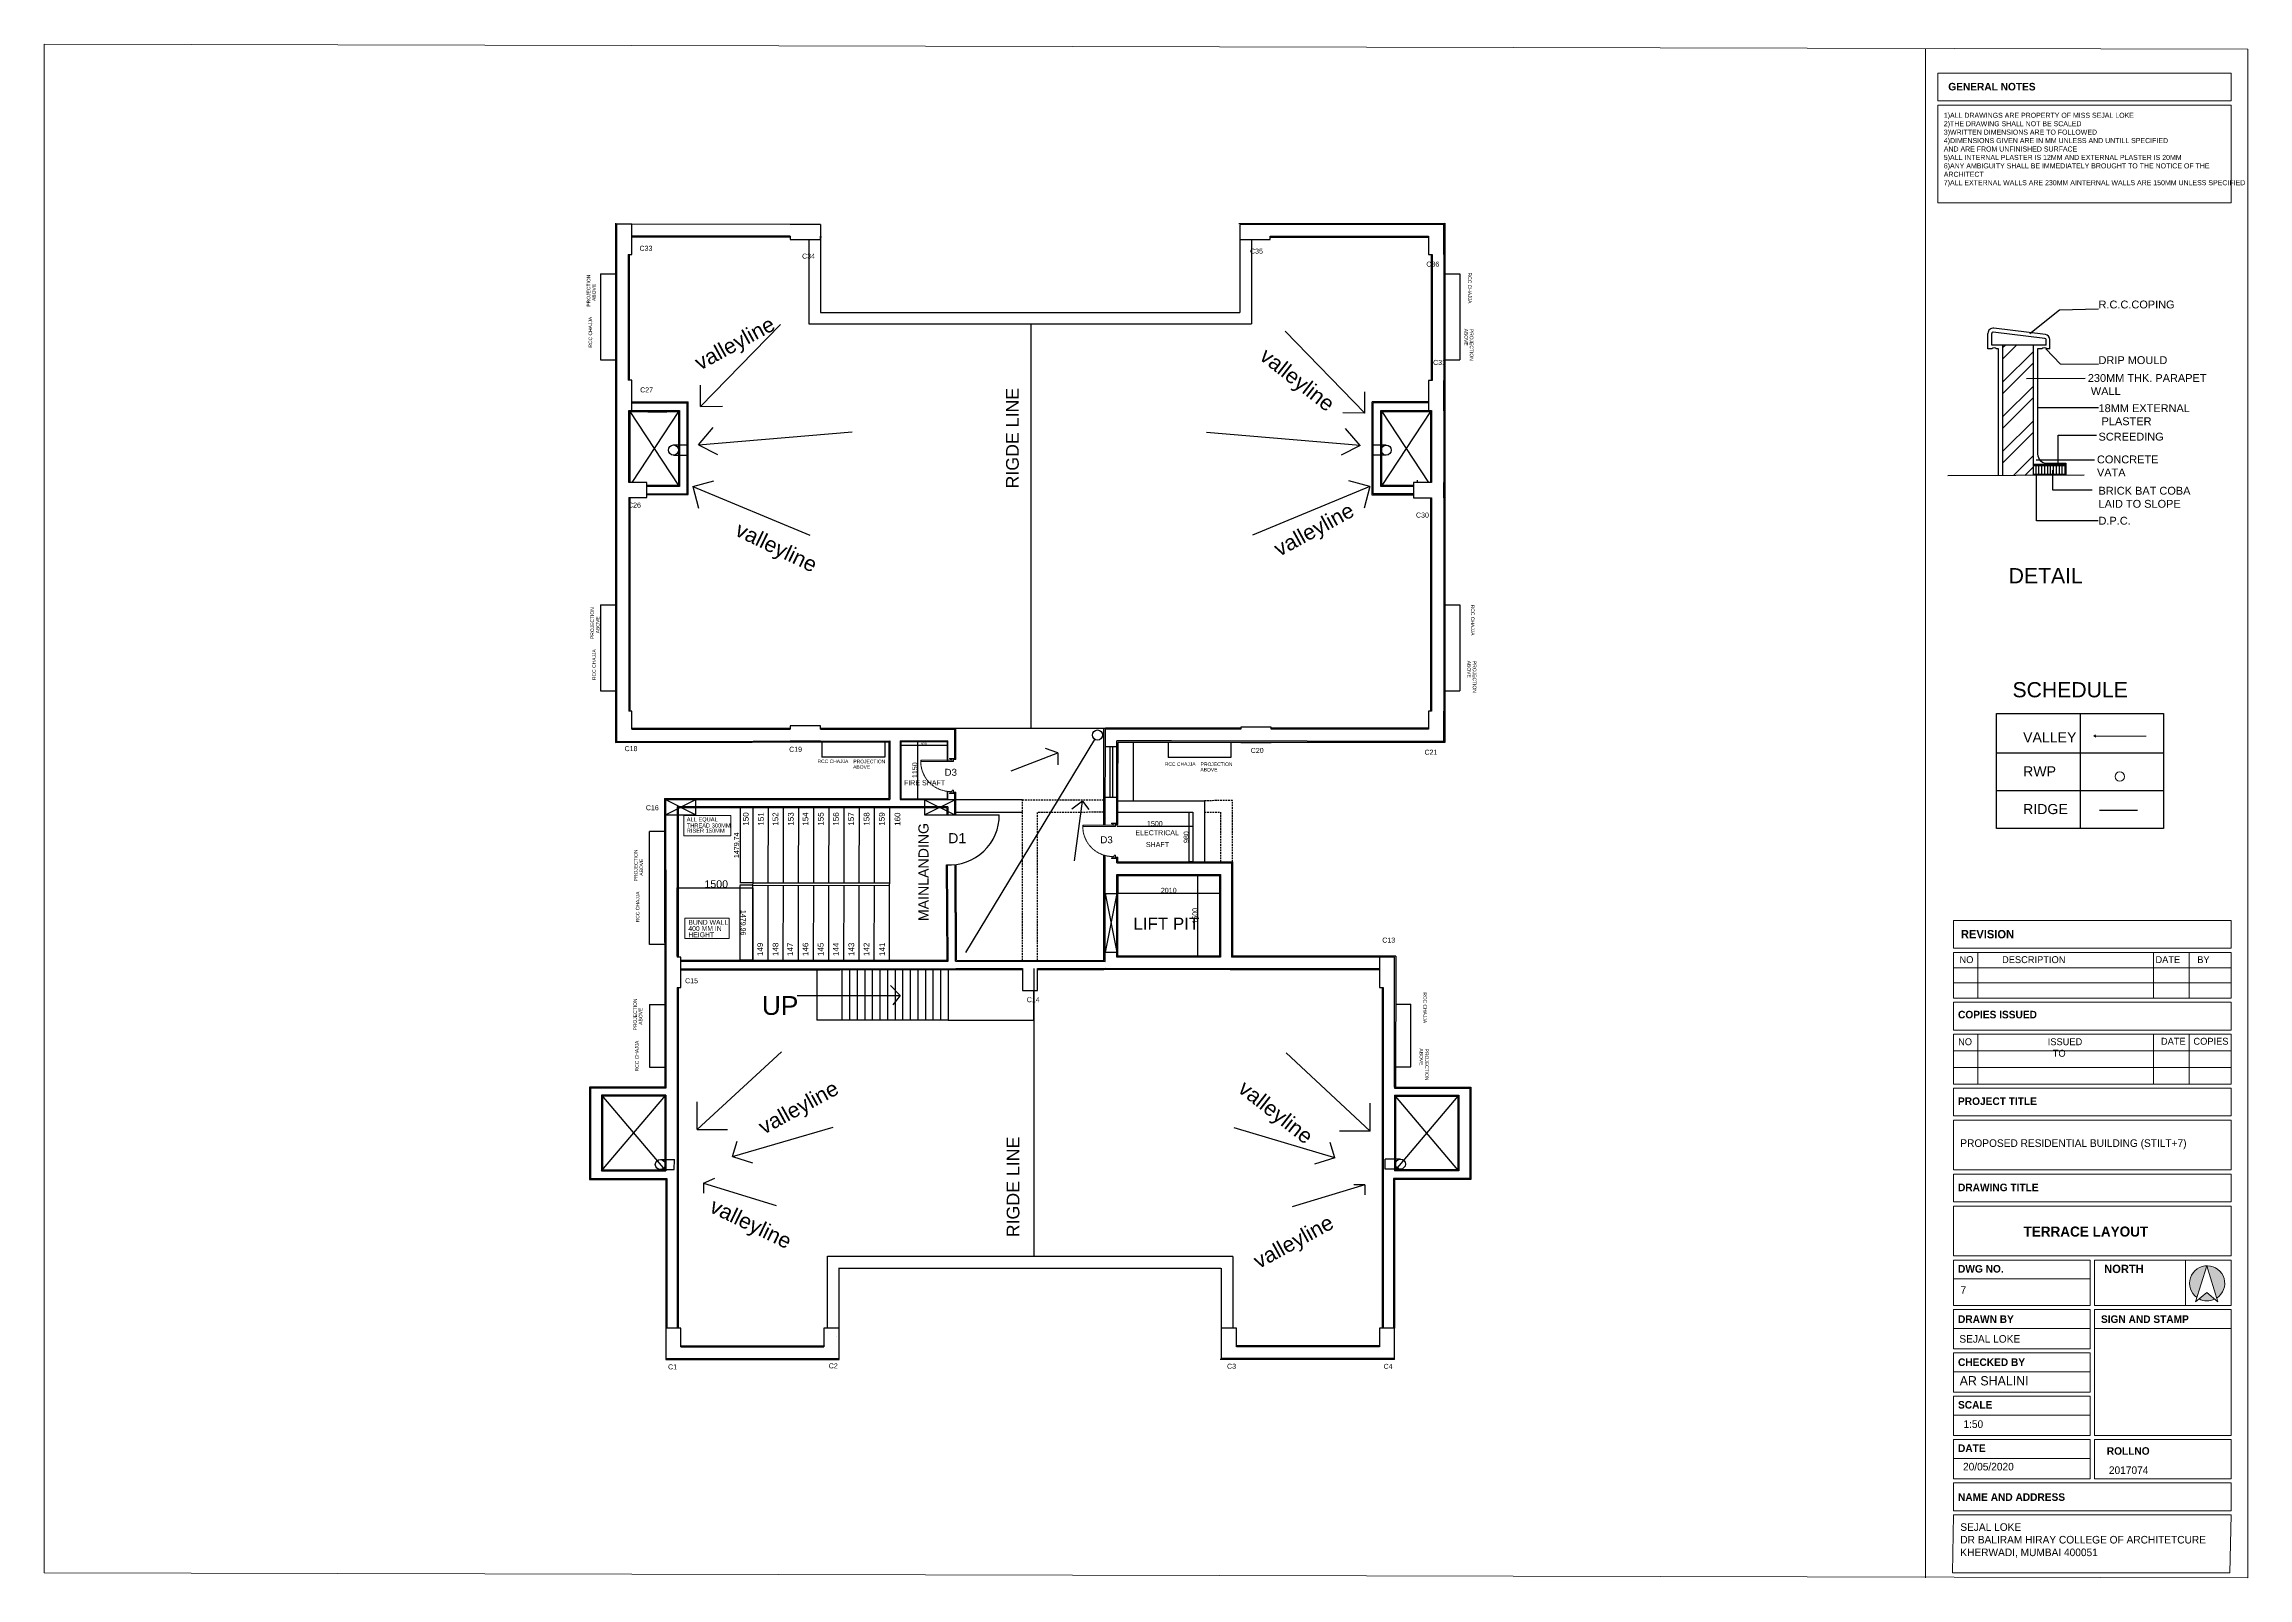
# Model space of a CAD drawing. Header units: millimetres. Extents: x -1932176 to 78768, y -1967 to 1266654.
# Drawn here: x -311846 to -268255, y 434940 to 465279 of the extents above; entities that cross this region are included whole.
import ezdxf

# ---------------------------------------------------------------- set-up
doc = ezdxf.new("R2010")
doc.units = ezdxf.units.MM
doc.linetypes.add('DASHED', pattern=[0.75, 0.5, -0.25])
doc.linetypes.add('DASHED2', pattern=[9.525, 6.35, -3.175])
doc.layers.add('column', color=7, linetype='Continuous')
for name, color, linetype, lineweight in [('detail', 7, 'Continuous', 25), ('DOOR', 7, 'Continuous', 20), ('LEVEL', 252, 'Continuous', 13), ('line', 7, 'Continuous', 25), ('SHEET', 7, 'Continuous', 13), ('TERRACE', 251, 'Continuous', 18), ('text', 252, 'Continuous', 5), ('VALLEY', 7, 'Continuous', 15)]:
    doc.layers.add(name, color=color, linetype=linetype, lineweight=lineweight)
doc.styles.add('20 scale', font='ARIALN.TTF', dxfattribs={"height": 0.2})
doc.styles.get("Standard").update_dxf_attribs({"font": 'arial.ttf'})
doc.dimstyles.new('ISO-25', dxfattribs={"dimtxt": 150, "dimasz": 2.5, "dimexe": 1.25, "dimexo": 0.625, "dimtad": 1, "dimtxsty": 'Standard', "dimcen": 2.5, "dimadec": 0, "dimazin": 0, "dimtfac": 1, "dimtmove": 0, "dimatfit": 3, "dimfxl": 1, "dimarcsym": 0})

# ---------------------------------------------------------------- blocks, each defined once
blk = doc.blocks.new('*D392')
at = {"color": 0, "lineweight": -2, "ltscale": 30, "transparency": 16777216}
for p, q in [((-297823, 450170), (-298081, 450170)), ((-298080, 450168), (-298081, 448693)), ((-297824, 448690), (-298082, 448691))]:
    blk.add_line(p, q, dxfattribs=at)
at = {"color": 0, "ltscale": 30, "transparency": 16777216}
for points in [[(-298080, 450168), (-298079, 450168), (-298080, 450170)], [(-298082, 448693), (-298081, 448693), (-298081, 448691)]]:
    blk.add_solid(points, dxfattribs=at)
at = {"layer": 'Defpoints', "color": 0, "ltscale": 30, "transparency": 16777216}
for p in [(-297823, 450170), (-298081, 448691), (-297824, 448690)]:
    blk.add_point(p, dxfattribs=at)
at = {"color": 0, "ltscale": 30, "transparency": 16777216, "insert": (-298141, 449431), "char_height": 100, "attachment_point": 5, "rotation": 89.9491}
blk.add_mtext('1479,74', dxfattribs=at)
blk = doc.blocks.new('*D393')
at = {"color": 0, "lineweight": -2, "ltscale": 30, "transparency": 16777216}
for p, q in [((-297825, 448640), (-298087, 448640)), ((-298086, 448638), (-298085, 447163)), ((-297824, 447160), (-298086, 447160))]:
    blk.add_line(p, q, dxfattribs=at)
at = {"color": 0, "ltscale": 30, "transparency": 16777216}
for points in [[(-298085, 448638), (-298086, 448638), (-298086, 448640)], [(-298085, 447163), (-298086, 447163), (-298085, 447160)]]:
    blk.add_solid(points, dxfattribs=at)
at = {"layer": 'Defpoints', "color": 0, "ltscale": 30, "transparency": 16777216}
for p in [(-297824, 448640), (-298085, 447160), (-297824, 447160)]:
    blk.add_point(p, dxfattribs=at)
at = {"color": 0, "ltscale": 30, "transparency": 16777216, "insert": (-298025, 447900), "char_height": 100, "attachment_point": 5, "rotation": 270.0116}
blk.add_mtext('1479,96', dxfattribs=at)
blk = doc.blocks.new('*D394')
at = {"color": 0, "lineweight": -2, "ltscale": 30, "transparency": 16777216}
for p, q in [((-294899, 451485), (-294899, 451411)), ((-294897, 451412), (-293982, 451412)), ((-293979, 451485), (-293979, 451411))]:
    blk.add_line(p, q, dxfattribs=at)
at = {"color": 0, "ltscale": 30, "transparency": 16777216}
for points in [[(-294897, 451412), (-294897, 451411), (-294899, 451412)], [(-293982, 451412), (-293982, 451411), (-293979, 451412)]]:
    blk.add_solid(points, dxfattribs=at)
at = {"layer": 'Defpoints', "color": 0, "ltscale": 30, "transparency": 16777216}
for p in [(-294899, 451485), (-293979, 451485), (-293979, 451412)]:
    blk.add_point(p, dxfattribs=at)
at = {"color": 0, "ltscale": 30, "transparency": 16777216, "insert": (-294439, 451438), "char_height": 50, "attachment_point": 5, "rotation": 359.9945}
blk.add_mtext('920', dxfattribs=at)
blk = doc.blocks.new('*D304')
at = {"color": 0, "lineweight": -2, "ltscale": 30, "transparency": 16777216}
for p, q in [((-290606, 448833), (-290606, 448486)), ((-288596, 448833), (-288596, 448486)), ((-290603, 448487), (-288598, 448487))]:
    blk.add_line(p, q, dxfattribs=at)
at = {"color": 0, "ltscale": 30, "transparency": 16777216}
for points in [[(-290603, 448487), (-290603, 448486), (-290606, 448487)], [(-288598, 448487), (-288598, 448486), (-288596, 448487)]]:
    blk.add_solid(points, dxfattribs=at)
at = {"layer": 'Defpoints', "color": 0, "ltscale": 30, "transparency": 16777216}
for p in [(-290606, 448833), (-288596, 448833), (-288596, 448487)]:
    blk.add_point(p, dxfattribs=at)
at = {"color": 0, "ltscale": 30, "transparency": 16777216, "insert": (-289601, 448539), "char_height": 100, "attachment_point": 5, "rotation": 359.9998}
blk.add_mtext('2010', dxfattribs=at)
blk = doc.blocks.new('*D305')
at = {"color": 0, "lineweight": -2, "ltscale": 30, "transparency": 16777216}
for p, q in [((-288596, 448833), (-289032, 448833)), ((-289031, 448831), (-289031, 447244)), ((-288597, 447241), (-289032, 447241))]:
    blk.add_line(p, q, dxfattribs=at)
at = {"color": 0, "ltscale": 30, "transparency": 16777216}
for points in [[(-289031, 448831), (-289030, 448831), (-289031, 448833)], [(-289031, 447244), (-289031, 447244), (-289031, 447241)]]:
    blk.add_solid(points, dxfattribs=at)
at = {"layer": 'Defpoints', "color": 0, "ltscale": 30, "transparency": 16777216}
for p in [(-288596, 448833), (-289031, 447241), (-288596, 447241)]:
    blk.add_point(p, dxfattribs=at)
at = {"color": 0, "ltscale": 30, "transparency": 16777216, "insert": (-289082, 448037), "char_height": 100, "attachment_point": 5, "rotation": 89.9878}
blk.add_mtext('1500', dxfattribs=at)
blk = doc.blocks.new('*D395')
at = {"color": 0, "lineweight": -2, "ltscale": 30, "transparency": 16777216}
for p, q in [((-289126, 450083), (-289205, 450083)), ((-289204, 450081), (-289204, 449106)), ((-289126, 449103), (-289205, 449103))]:
    blk.add_line(p, q, dxfattribs=at)
at = {"color": 0, "ltscale": 30, "transparency": 16777216}
for points in [[(-289204, 450081), (-289203, 450081), (-289204, 450083)], [(-289204, 449106), (-289203, 449106), (-289204, 449103)]]:
    blk.add_solid(points, dxfattribs=at)
at = {"layer": 'Defpoints', "color": 0, "ltscale": 30, "transparency": 16777216}
for p in [(-289125, 450083), (-289204, 449103), (-289125, 449103)]:
    blk.add_point(p, dxfattribs=at)
at = {"color": 0, "ltscale": 30, "transparency": 16777216, "insert": (-289255, 449593), "char_height": 100, "attachment_point": 5, "rotation": 89.9999}
blk.add_mtext('980', dxfattribs=at)
blk = doc.blocks.new('*D396')
at = {"color": 0, "lineweight": -2, "ltscale": 30, "transparency": 16777216}
for p, q in [((-290625, 450083), (-290625, 449807)), ((-289125, 450083), (-289125, 449807)), ((-290622, 449808), (-289128, 449808))]:
    blk.add_line(p, q, dxfattribs=at)
at = {"color": 0, "ltscale": 30, "transparency": 16777216}
for points in [[(-290622, 449809), (-290622, 449808), (-290625, 449808)], [(-289128, 449809), (-289128, 449808), (-289125, 449808)]]:
    blk.add_solid(points, dxfattribs=at)
at = {"layer": 'Defpoints', "color": 0, "ltscale": 30, "transparency": 16777216}
for p in [(-290625, 450083), (-289125, 450083), (-289125, 449808)]:
    blk.add_point(p, dxfattribs=at)
at = {"color": 0, "ltscale": 30, "transparency": 16777216, "insert": (-289875, 449860), "char_height": 100, "attachment_point": 5, "rotation": 359.9999}
blk.add_mtext('1500', dxfattribs=at)
blk = doc.blocks.new('*D397')
at = {"color": 0, "lineweight": -2, "ltscale": 30, "transparency": 16777216}
for p, q in [((-299323, 447237), (-299323, 448587)), ((-297826, 448585), (-299320, 448585)), ((-297824, 447161), (-297824, 448587))]:
    blk.add_line(p, q, dxfattribs=at)
at = {"color": 0, "ltscale": 30, "transparency": 16777216}
for points in [[(-299320, 448586), (-299320, 448585), (-299323, 448585)], [(-297826, 448586), (-297826, 448585), (-297824, 448585)]]:
    blk.add_solid(points, dxfattribs=at)
at = {"layer": 'Defpoints', "color": 0, "ltscale": 30, "transparency": 16777216}
for p in [(-299323, 448585), (-299323, 447236), (-297824, 447160)]:
    blk.add_point(p, dxfattribs=at)
at = {"color": 0, "ltscale": 30, "transparency": 16777216, "insert": (-298551, 448663), "char_height": 150, "attachment_point": 5}
blk.add_mtext('1500', dxfattribs=at)
blk = doc.blocks.new('*D398')
at = {"color": 0, "lineweight": -2, "ltscale": 30, "transparency": 16777216}
for p, q in [((-294899, 451485), (-294570, 451485)), ((-294572, 451483), (-294572, 450351)), ((-294899, 450349), (-294570, 450349))]:
    blk.add_line(p, q, dxfattribs=at)
at = {"color": 0, "ltscale": 30, "transparency": 16777216}
for points in [[(-294572, 451483), (-294571, 451483), (-294572, 451485)], [(-294572, 450351), (-294571, 450351), (-294572, 450349)]]:
    blk.add_solid(points, dxfattribs=at)
at = {"layer": 'Defpoints', "color": 0, "ltscale": 30, "transparency": 16777216}
for p in [(-294899, 451485), (-294900, 450349), (-294572, 450349)]:
    blk.add_point(p, dxfattribs=at)
at = {"color": 0, "ltscale": 30, "transparency": 16777216, "insert": (-294623, 450917), "char_height": 100, "attachment_point": 5, "rotation": 90}
blk.add_mtext('1150', dxfattribs=at)

msp = doc.modelspace()

# ---------------------------------------------------------------- hatches: boundary and pattern name
h = msp.add_hatch()
h.set_pattern_fill('ANSI31', color=256, scale=2)
h.set_pattern_definition([(45, (-500086.2664, 371284.1), (-4.49012806, 4.49012806), [])])
h.paths.add_polyline_path([(-293839.53536, 451150.59476), (-293930.50804, 451150.59476, 1), (-293930.50804, 451138.59476), (-293839.53536, 451138.59476)])
h.paths.add_polyline_path([(-293809.44744, 451138.59476), (-293861.30931, 451138.59476), (-293861.30931, 451126.59476), (-293809.44744, 451126.59476)])
h.paths.add_polyline_path([(-293839.53536, 450469.62242), (-293930.50804, 450469.62242, 1), (-293930.50804, 450457.62242), (-293839.53536, 450457.62242)])
h.paths.add_polyline_path([(-293809.44744, 450481.62242), (-293861.30931, 450481.62242), (-293861.30931, 450469.62242), (-293839.53536, 450469.62242), (-293809.44744, 450469.62242)])
h = msp.add_hatch()
h.set_pattern_fill('ANSI31', color=256, scale=2)
h.set_pattern_definition([(45, (-496881.943, 369999.296), (-4.49012806, 4.49012806), [])])
h.paths.add_polyline_path([(-290635.21195, 449865.79069), (-290726.18463, 449865.79069, 1), (-290726.18463, 449853.79069), (-290635.21195, 449853.79069)])
h.paths.add_polyline_path([(-290605.12403, 449853.79069), (-290656.9859, 449853.79069), (-290656.9859, 449841.79069), (-290605.12403, 449841.79069)])
h.paths.add_polyline_path([(-290635.21195, 449184.81835), (-290726.18463, 449184.81835, 1), (-290726.18463, 449172.81835), (-290635.21195, 449172.81835)])
h.paths.add_polyline_path([(-290605.12403, 449196.81835), (-290656.9859, 449196.81835), (-290656.9859, 449184.81835), (-290635.21195, 449184.81835), (-290605.12403, 449184.81835)])
at = {"layer": 'detail'}
h = msp.add_hatch(dxfattribs=at)
h.set_pattern_fill('ANSI32', color=256, scale=1292.988714)
h.set_pattern_definition([(45, (-654530.9, 508480), (-342.8554, 342.8554), []), (45, (-654302.35, 508480), (-342.8554, 342.8554), [])])
h.paths.add_polyline_path([(-273099.86839, 456746.30295), (-272505.09358, 456749.33202), (-272505.09358, 459326.74011), (-273099.86839, 459326.74011)])
at = {"layer": 'SHEET', "linetype": 'ByBlock', "lineweight": 20, "transparency": 33554687}
h = msp.add_hatch(color=256, dxfattribs=at)
h.dxf.hatch_style = 1
h.paths.add_polyline_path([(-269068.44653, 441111.15262), (-268870.78801, 440475.57805, 3.231701641), (-269263.26928, 440484.69653)])
h.paths.add_polyline_path([(-269068.44653, 440587.6618), (-269220.13239, 440458.21783, 0.2347967333), (-268910.81341, 440453.14262)])

# ---------------------------------------------------------------- linework, layer by layer
at = {"linetype": 'ByBlock', "transparency": 33554687}
for p, q in [((-300543.11093, 461735.191), (-300541.72393, 451465.99941)), ((-296491.53308, 461713.04407), (-300523.11093, 461716.34302)), ((-300523.11093, 461716.34302), (-300522.7584, 459116.12658)), ((-288212.97153, 461732.85404), (-284140.33692, 461735.191)), ((-288191.72393, 461713.04422), (-284160.33692, 461716.34302)), ((-284160.33692, 461716.34302), (-284160.68946, 459116.09268)), ((-284140.33692, 461735.191), (-284141.72393, 451465.99941)), ((-297091.72393, 461479.81285), (-300223.11093, 461479.81285)), ((-297091.72393, 461459.81285), (-300223.11093, 461459.81285)), ((-296491.72393, 461479.81285), (-296491.42276, 461479.81285)), ((-296471.72393, 461459.81285), (-296491.72393, 461459.81285)), ((-287591.72393, 461479.81285), (-284460.21423, 461479.81285)), ((-287591.72393, 461459.81285), (-284460.21423, 461459.81285)), ((-300291.72393, 461116.34302), (-300291.72393, 458629.81285)), ((-284411.72393, 461116.5884), (-284411.72393, 458627.63523)), ((-284391.77299, 461116.5884), (-284392.04318, 459116.12393)), ((-300522.7584, 459116.12658), (-300521.87249, 452581.80192)), ((-284391.72393, 459116.12388), (-284391.72393, 458627.63523)), ((-284160.68946, 459116.09268), (-284161.57537, 452581.76642)), ((-300279.00184, 458029.81285), (-300279.00184, 456608.40596)), ((-300259.00184, 458029.81285), (-300259.00184, 456608.40596)), ((-284424.44601, 458029.81285), (-284424.44601, 456606.26908)), ((-284404.44601, 458029.81285), (-284404.44601, 456606.26908)), ((-300279.00184, 456308.40596), (-300279.00184, 454729.81285)), ((-300259.00184, 456308.40596), (-300259.00184, 454709.81285)), ((-299922.38742, 456379.81285), (-299129.00184, 456379.81285)), ((-299922.38742, 456362.40352), (-299109.00184, 456368.66356)), ((-284761.07041, 456359.81285), (-285574.44601, 456359.81285)), ((-284761.07041, 456379.81285), (-285554.44601, 456379.81285)), ((-284424.44601, 456306.26908), (-284424.44601, 454709.81285)), ((-284404.44601, 456306.26908), (-284404.44601, 454729.81285)), ((-300279.00184, 454729.81285), (-300279.00184, 452581.80192)), ((-300259.00184, 454709.81285), (-300259.00184, 452085.99937)), ((-284424.44601, 454709.81285), (-284424.44601, 452085.38082)), ((-284404.44601, 454729.81285), (-284404.44601, 452581.79922)), ((-300521.87249, 452581.80192), (-300521.72393, 451485.99937)), ((-300279.00184, 452581.80192), (-300279.00184, 452085.99937)), ((-284404.44601, 452581.79922), (-284404.44601, 452085.38082)), ((-284161.57537, 452581.76642), (-284161.72393, 451485.99937)), ((-300221.72393, 451749.81285), (-297091.72393, 451749.81285)), ((-300221.72393, 451729.81285), (-297091.72393, 451729.81285)), ((-296491.72393, 451749.81285), (-296459.00184, 451749.81285)), ((-296491.72393, 451729.81285), (-296479.00184, 451729.81285)), ((-296479.00184, 451729.81285), (-293829.44533, 451730.09665)), ((-296459.00184, 451749.81285), (-290854.68747, 451749.85489)), ((-293829.38069, 451126.59476), (-293829.44533, 451730.09665)), ((-290855.16433, 449828.79069), (-290854.69228, 451730.46734)), ((-288174.27637, 451729.84175), (-290854.69813, 451730.46734)), ((-288174.27637, 451749.81493), (-290854.69334, 451749.85489)), ((-284461.41465, 451749.81285), (-287574.27637, 451749.81285)), ((-284461.41465, 451729.81285), (-287574.27637, 451729.81285)), ((-300541.72393, 451465.99941), (-295137.55657, 451477.12007)), ((-300521.72393, 451485.99937), (-295117.55657, 451497.15333)), ((-293829.44744, 451499.81193), (-293829.00184, 451499.81285)), ((-293829.00184, 451479.8128), (-293828.96056, 451479.81289)), ((-290625.00701, 449841.79069), (-290624.62774, 451499.34473)), ((-290624.63382, 451467.13368), (-290624.69318, 451467.13369)), ((-290605.12403, 449841.79069), (-290604.63389, 451467.13018)), ((-290604.98188, 450313.1923), (-290604.63389, 451467.13018)), ((-284141.72393, 451465.99941), (-290604.63389, 451467.13018)), ((-284161.72393, 451485.99937), (-289565.89128, 451497.15333)), ((-299572.53338, 450356.07491), (-299570.22168, 444647.9998)), ((-299552.53338, 450336.40039), (-299551.40749, 447565.92044)), ((-293829.26333, 450030.98699), (-293829.3116, 450481.62242)), ((-297822.53338, 450190.13874), (-299322.53338, 450190.13874)), ((-299322.53338, 450190.13874), (-299322.53338, 447565.92044)), ((-297822.53338, 450170.13874), (-299302.53338, 450170.13874)), ((-299302.53338, 450170.13874), (-299302.53338, 447220.00202)), ((-293987.44556, 450170.11773), (-297822.53349, 450170.13874)), ((-293967.44781, 450190.11762), (-297822.53338, 450190.13874)), ((-293987.44556, 450170.11773), (-293987.42988, 450030.9695)), ((-293967.44781, 450190.11762), (-293967.42988, 450030.97355)), ((-290855.8332, 447134.18758), (-290855.3134, 449228.23767)), ((-290625.18059, 449083.1923), (-290625.15459, 449196.81835)), ((-290605.34677, 449103.19224), (-290605.31854, 449196.81835)), ((-290625.60663, 447221.20253), (-290625.23321, 448853.19231)), ((-290605.60286, 448853.18782), (-290605.60286, 448853.19225)), ((-299551.40749, 447565.92044), (-299550.21356, 444627.99982)), ((-299322.53338, 447565.92044), (-299322.53338, 447220.00202)), ((-299251.02309, 447160.15314), (-293985.4654, 447161.22278)), ((-299251.02309, 447140.15314), (-293965.33012, 447141.22687)), ((-299251.02309, 446990.01519), (-296128.04006, 446990.72884)), ((-299251.02309, 446970.01518), (-296108.13771, 446970.73339)), ((-296128.04006, 446990.72884), (-293815.29648, 446991.25734)), ((-296108.13771, 446970.73339), (-292493.61863, 446971.09617)), ((-293965.46497, 447161.22684), (-293965.33418, 447161.22687)), ((-293815.93825, 447141.25721), (-293815.32695, 447141.25734)), ((-292193.61863, 446971.12628), (-290887.82152, 446971.25734)), ((-288385.41237, 446970.68999), (-290887.82152, 446971.25734)), ((-288405.4078, 446990.69456), (-290855.4763, 446991.25512)), ((-288575.97651, 447220.73355), (-290625.60663, 447221.20253)), ((-290625.60286, 447241.20253), (-290625.60313, 447241.20253)), ((-288595.94515, 447241.04247), (-290605.60286, 447241.19847)), ((-285432.68891, 446990.01525), (-288405.4078, 446990.69456)), ((-285432.68891, 446970.01525), (-288385.41237, 446970.68999)), ((-285132.68891, 447220.00309), (-288357.94814, 447220.68698)), ((-285110.83787, 447240.77193), (-288337.99785, 447241.02244)), ((-285110.83787, 447240.77193), (-285113.22617, 444647.9998)), ((-299322.50288, 446620.00202), (-299322.5583, 444469.99882)), ((-299302.50288, 446620.00202), (-299302.50288, 444469.99885)), ((-285380.94614, 446620.00309), (-285380.9533, 444470.06326)), ((-285380.94614, 446620.00309), (-285380.94614, 439879.99845)), ((-285360.94497, 446620.00309), (-285360.94497, 444639.99885)), ((-285360.94497, 444639.99885), (-285360.94476, 444490.06554)), ((-285133.22617, 444647.99982), (-285133.23429, 444627.99982)), ((-299550.1575, 444490.05453), (-300822.59434, 444489.99629)), ((-300822.59434, 444489.99629), (-300822.59324, 442989.99775)), ((-299550.14935, 444469.99843), (-300822.59324, 444469.99629)), ((-300802.59434, 444489.9963), (-300802.59324, 442989.99777)), ((-299570.14938, 444470.06477), (-299569.55624, 443010.50697)), ((-299550.15751, 444490.06587), (-299549.54811, 442990.5151)), ((-299322.5583, 444469.99885), (-299322.50288, 444469.99885)), ((-285360.88956, 444469.99885), (-285360.94497, 444469.99885)), ((-285360.94476, 444490.06554), (-285360.94476, 439879.99845)), ((-285133.29035, 444490.05503), (-285133.89974, 442990.5151)), ((-285133.29035, 444490.06587), (-285133.29035, 444490.05503)), ((-285133.29035, 444490.05503), (-283860.85352, 444489.99629)), ((-285113.29847, 444470.06477), (-285113.89162, 443010.50697)), ((-285113.29848, 444470.05152), (-283880.85353, 444469.99738)), ((-283880.85353, 444469.99738), (-283880.85385, 442990.00588)), ((-283860.85352, 444489.99629), (-283860.85462, 442989.99775)), ((-301060.59312, 443009.99758), (-301040.59312, 443010.00441)), ((-301060.59311, 442989.90103), (-301040.59311, 442989.90916)), ((-300822.59325, 443010.07892), (-299566.52208, 443010.5082)), ((-300822.59324, 442989.99775), (-299549.54811, 442990.5151)), ((-283860.85462, 442989.99775), (-285133.89974, 442990.5151)), ((-283880.8546, 443010.00588), (-285113.89162, 443010.50697)), ((-301060.593, 442839.90193), (-299531.41443, 442840.5175)), ((-301060.593, 442820.51433), (-299551.41179, 442820.51433)), ((-299551.41179, 442820.51433), (-299551.02309, 439879.99845)), ((-299531.40859, 442840.5175), (-299531.02309, 439880.00109)), ((-283642.85486, 442839.99885), (-285153.84133, 442840.45344)), ((-283622.85486, 442819.99777), (-285133.83314, 442819.40958)), ((-299251.02309, 439529.99885), (-296421.06662, 439529.99885)), ((-299251.02309, 439509.99885), (-296420.99016, 439509.99885)), ((-296420.99016, 439509.99885), (-296420.99016, 439509.99072)), ((-296420.99016, 439509.99885), (-296420.99016, 439509.99072)), ((-296400.99016, 439529.99885), (-296400.99829, 439529.99885)), ((-296400.99016, 439529.99885), (-296400.99829, 439529.99885)), ((-296175.42033, 439709.49033), (-296175.36235, 439709.49033)), ((-288561.04326, 439509.99885), (-288559.62883, 439509.99885)), ((-288559.62883, 439509.99885), (-288559.62882, 439509.99072)), ((-285432.68891, 439529.97354), (-288261.04326, 439529.99774)), ((-285432.68891, 439509.99885), (-288261.04326, 439509.99885)), ((-299551.02309, 439279.99845), (-296122.4046, 439279.99845)), ((-299551.02309, 439259.99845), (-296122.4046, 439259.99845)), ((-296400.89669, 439279.99845), (-296400.89666, 439279.9077)), ((-296400.89669, 439279.99845), (-296400.89666, 439279.9077)), ((-285132.68891, 439259.99845), (-288580.87413, 439259.99845)), ((-285132.68891, 439279.99845), (-288561.04326, 439279.99845)), ((-288539.53536, 439279.99845), (-288539.53532, 439279.9077))]:
    msp.add_line(p, q, dxfattribs=at)
at = {"color": 2}
for p, q in [((-300223.23362, 461716.09763), (-300223.11093, 461716.34302)), ((-300523.11093, 461116.34302), (-300523.02961, 461116.50567)), ((-285132.81608, 446620.25743), (-285132.68891, 446620.00309))]:
    msp.add_line(p, q, dxfattribs=at)
at = {"ltscale": 30}
for p, q in [((-296491.53308, 461713.04407), (-296490.70978, 459972.54534)), ((-288191.72393, 461713.04422), (-288191.72393, 459972.54534)), ((-287591.72393, 461732.44778), (-287591.72393, 461732.85404)), ((-296721.14561, 461413.04422), (-296718.98738, 459742.54534)), ((-287961.64294, 461413.04422), (-287961.19195, 459742.54534)), ((-300271.72393, 461116.34302), (-300271.72393, 458629.81285)), ((-300842.97565, 460734.0871), (-300542.97565, 460734.0871)), ((-300842.97565, 460734.0871), (-300842.97565, 459034.08713)), ((-284140.48534, 460736.34302), (-283840.48534, 460736.34302)), ((-283840.48534, 460736.34302), (-283840.48534, 459036.34305)), ((-296490.70978, 459972.54534), (-288191.72393, 459972.54534)), ((-296718.98738, 459742.54534), (-287961.19195, 459742.54534)), ((-300843.17825, 459034.08713), (-300542.97565, 459034.08713)), ((-300542.75989, 459116.12658), (-300542.75719, 459116.12658)), ((-284411.72663, 459116.12658), (-284411.72393, 459116.12658)), ((-284140.68794, 459036.34305), (-283840.48534, 459036.34305)), ((-300222.61112, 458199.81285), (-299109.00184, 458199.81285)), ((-300222.61112, 458179.81285), (-299129.00184, 458179.81285)), ((-299129.00184, 456379.81285), (-299129.00184, 458179.81285)), ((-299109.00184, 456368.66356), (-299109.00184, 458199.81285)), ((-284460.83703, 458199.81285), (-285574.44601, 458199.81285)), ((-285574.44601, 456359.81285), (-285574.44601, 458199.81285)), ((-284460.83703, 458179.81285), (-285554.44601, 458179.81285)), ((-285554.44601, 456379.81285), (-285554.44601, 458179.81285)), ((-284460.83703, 458179.81285), (-285155.19228, 458179.81285)), ((-300259.00184, 458009.81285), (-299299.00184, 456549.81285)), ((-299299.00184, 458009.81285), (-300220.47486, 456608.40596)), ((-285384.44601, 458009.81285), (-284461.56792, 456606.26908)), ((-284424.44601, 458009.81285), (-285384.44601, 456549.81285)), ((-299397.71557, 457349.54645), (-299129.00184, 457349.54645)), ((-285298.54211, 457348.85453), (-285574.44601, 457348.85453)), ((-299397.71557, 457149.54645), (-299129.00184, 457149.54645)), ((-285298.54211, 457148.85453), (-285574.44601, 457148.85453)), ((-300842.09123, 454185.94061), (-300542.09123, 454185.94061)), ((-300842.09123, 454185.94061), (-300842.09123, 452485.94064)), ((-284140.48534, 454188.19641), (-283840.48534, 454188.19641)), ((-283840.48534, 454188.19641), (-283840.48534, 452488.19644)), ((-300842.29382, 452485.94064), (-300542.09123, 452485.94064)), ((-300542.75989, 452581.80192), (-300541.87463, 452581.80192)), ((-284424.44872, 452581.80192), (-284424.44601, 452581.80192)), ((-284140.68794, 452488.19644), (-283840.48534, 452488.19644)), ((-293809.44744, 451126.59476), (-293809.44744, 451749.81499)), ((-290886.74634, 449828.79069), (-290886.26963, 451749.85465)), ((-296459.29665, 451474.81176), (-296459.29665, 451174.81176)), ((-295218.73483, 451176.95302), (-296459.29665, 451176.95302)), ((-295218.73483, 451476.95302), (-295218.73483, 451176.95302)), ((-290604.63389, 451377.88773), (-290854.7798, 451377.88583)), ((-290763.16261, 451375.00956), (-290763.16261, 450375.00956)), ((-290713.16261, 451375.00956), (-290713.16261, 450375.00956)), ((-290604.63389, 451467.13018), (-290604.63389, 451057.13018)), ((-290304.63389, 451467.13018), (-290304.63389, 450313.1923)), ((-289614.83142, 451467.07177), (-289614.83142, 451167.07177)), ((-288374.87603, 451466.89332), (-288374.87603, 451166.89332)), ((-288374.87603, 451166.89332), (-289614.83142, 451167.07177)), ((-293809.44744, 450030.98918), (-293809.44744, 450481.62242)), ((-290604.96325, 450374.95696), (-290855.02874, 450375.03237)), ((-290625.18059, 450313.1923), (-288895.18059, 450313.1923)), ((-288895.18059, 450313.1923), (-288895.18312, 449103.18782)), ((-290625.18059, 450083.1923), (-289125.18059, 450083.1923)), ((-289125.18059, 450083.1923), (-289125.18312, 449103.18842)), ((-299572.22954, 449706.17351), (-299872.22954, 449706.17351)), ((-299871.40337, 447466.17351), (-299871.40337, 449706.17351)), ((-291300.9859, 449828.79069), (-291300.9859, 449803.79069)), ((-290887.41003, 447154.252), (-290886.89311, 449237.34076)), ((-299571.40337, 447466.17351), (-299871.40337, 447466.17351)), ((-299571.4115, 447565.92044), (-299571.4034, 447565.92044)), ((-299870.88319, 446281.73361), (-299871.84119, 445041.71504)), ((-299870.88319, 446281.73361), (-299570.88319, 446281.73361)), ((-285111.80809, 446287.71084), (-284811.80809, 446287.71084)), ((-284812.76609, 445047.69227), (-284811.80809, 446287.71084)), ((-299871.84119, 445041.71504), (-299571.84119, 445041.71504)), ((-285112.76609, 445047.69227), (-284812.76609, 445047.69227)), ((-299322.5583, 444469.99885), (-299323.97786, 439879.99845)), ((-299302.50288, 444469.99885), (-299302.50288, 439879.99845)), ((-285153.84133, 442840.45344), (-285152.68891, 439879.99066)), ((-285133.83337, 442819.99777), (-285132.68891, 439879.99845)), ((-296352.4046, 439879.99845), (-296352.4046, 441303.29031)), ((-296352.4046, 441303.29031), (-288330.99584, 441303.29031)), ((-288330.99584, 441298.57623), (-288330.99584, 439879.99845)), ((-296132.5177, 441069.99845), (-288571.10894, 441069.99845)), ((-296122.4046, 439259.99845), (-296122.4046, 441069.99845)), ((-288560.99584, 441069.99845), (-288560.99584, 439259.99845))]:
    msp.add_line(p, q, dxfattribs=at)
at = {"color": 252, "ltscale": 30}
for p, q in [((-284160.33692, 461716.34302), (-284160.33692, 460736.34302)), ((-292320.02824, 451749.11727), (-292320.02824, 459742.54534)), ((-299901.02899, 458004.28299), (-299528.25558, 458004.28299)), ((-284789.93766, 458012.8452), (-285154.91241, 458012.30046)), ((-284686.42779, 456653.40458), (-284686.42779, 456606.26908)), ((-294505.30931, 451113.59476), (-294505.30931, 451088.59476)), ((-292493.55721, 450330.28043), (-293809.44744, 450330.28043)), ((-292493.562, 450082.76555), (-293809.44744, 450082.79102)), ((-296564.19004, 446970.94857), (-296564.19004, 445970.94857)), ((-296064.19004, 446970.94857), (-296064.19004, 445970.94857)), ((-295914.19004, 446970.94857), (-295914.19004, 445970.94857)), ((-295764.19004, 446970.94857), (-295764.19004, 445970.94857)), ((-295614.19004, 446970.94857), (-295614.19004, 445970.94857)), ((-295464.19004, 446970.94857), (-295464.19004, 445970.94857)), ((-295314.19004, 446970.94857), (-295314.19004, 445970.94857)), ((-295164.19004, 446970.94857), (-295164.19004, 445970.94857)), ((-295014.19004, 446970.94857), (-295014.19004, 445970.94857)), ((-294864.19004, 446970.94857), (-294864.19004, 445970.94857)), ((-294714.19004, 446970.94857), (-294714.19004, 445970.94857)), ((-294564.19004, 446970.94857), (-294564.19004, 445970.94857)), ((-294414.19004, 446970.94857), (-294414.19004, 445970.94857)), ((-294264.19004, 446970.94857), (-294264.19004, 445970.94857)), ((-294114.19004, 446970.94857), (-294114.19004, 445970.94857)), ((-293964.19004, 446970.94857), (-293964.19004, 445970.94857)), ((-292266.93508, 446991.25618), (-292266.93508, 441303.29031)), ((-296953.14958, 446459.382), (-294914.87192, 446459.382)), ((-294914.87192, 446459.382), (-295101.38408, 446654.65657)), ((-294914.87192, 446459.382), (-295059.23364, 446277.92206)), ((-292266.93508, 445970.94857), (-292266.93508, 446557.18922)), ((-293964.19004, 445970.94857), (-296564.19004, 445970.94857)), ((-293964.19004, 445970.94857), (-292266.93508, 445970.94857)), ((-299656.7671, 443215.7085), (-299377.65085, 443215.74274)), ((-299656.7671, 443015.7085), (-299380.13193, 443015.7085)), ((-299380.13193, 443015.7085), (-299377.65085, 443215.74274)), ((-285018.86289, 443225.94493), (-285318.13365, 443225.94493)), ((-285318.13365, 443025.94493), (-285318.13365, 443225.94493)), ((-285018.86289, 443025.94493), (-285318.13365, 443025.94493))]:
    msp.add_line(p, q, dxfattribs=at)
at = {"color": 252, "transparency": 16777216}
for p, q in [((-298859.47622, 458107.28291), (-297282.45656, 459733.39239)), ((-285721.68158, 457976.31164), (-287298.70123, 459602.42112)), ((-298859.47622, 458107.28291), (-298859.47622, 458534.57333)), ((-285721.68158, 457976.31164), (-285721.68158, 458403.60206)), ((-298859.47622, 458107.28291), (-298426.59402, 458116.38061)), ((-285721.68158, 457976.31164), (-286154.56377, 457985.40934)), ((-298903.08039, 457350.6216), (-298610.06817, 457692.14509)), ((-298903.08039, 457350.6216), (-295861.34777, 457608.50703)), ((-298903.08039, 457350.6216), (-298526.35315, 457162.43536)), ((-285813.08012, 457336.72251), (-288854.81274, 457594.60794)), ((-285813.08012, 457336.72251), (-286189.80736, 457148.53627)), ((-285813.08012, 457336.72251), (-286106.09234, 457678.24599)), ((-299015.9602, 456527.06595), (-298598.71615, 456636.97037)), ((-299015.9602, 456527.06595), (-296698.72933, 455567.16846)), ((-299015.9602, 456527.06595), (-298902.92494, 456097.93588)), ((-285624.09628, 456527.06595), (-287941.32716, 455567.16846)), ((-285624.09628, 456527.06595), (-286041.34034, 456636.97037)), ((-285624.09628, 456527.06595), (-285737.13154, 456097.93588)), ((-293617.25834, 447312.2609), (-291062.69463, 451527.00639)), ((-292720.63529, 450904.94515), (-291794.2639, 451258.02369)), ((-291794.2639, 451258.02369), (-292040.58296, 451348.96882)), ((-291794.2639, 451258.02369), (-291794.2639, 451022.638)), ((-291306.98371, 450305.78013), (-291515.81992, 450145.289)), ((-291462.273, 449123.49945), (-291306.98371, 450305.78013)), ((-291306.98371, 450305.78013), (-291180.53196, 450141.23706)), ((-298929.11531, 443806.48415), (-297260.52429, 445348.16384)), ((-285619.04588, 443776.75975), (-287280.73444, 445325.8767)), ((-298929.11531, 443806.48415), (-298929.11531, 444357.98031)), ((-285619.04588, 443776.75975), (-285616.58266, 444328.25041)), ((-298929.11531, 443806.48415), (-298326.91717, 443806.48415)), ((-298232.57336, 443274.34895), (-296238.51959, 443857.66561)), ((-286317.95762, 443247.74091), (-288309.38616, 443839.95806)), ((-285619.04588, 443776.75975), (-286221.23801, 443779.44942)), ((-298232.57336, 443274.34895), (-298138.56161, 443575.89428)), ((-286317.95762, 443247.74091), (-286410.62161, 443549.70312)), ((-298232.57336, 443274.34895), (-297834.68582, 443150.30091)), ((-286317.95762, 443247.74091), (-286716.39525, 443125.47124)), ((-298802.15345, 442744.78556), (-298579.49046, 442844.1914)), ((-298802.15345, 442744.78556), (-297367.22494, 442304.82601)), ((-298802.15345, 442744.78556), (-298802.15345, 442547.0506)), ((-285719.90386, 442715.56993), (-287156.7831, 442282.02377)), ((-285719.90386, 442715.56993), (-285942.56463, 442716.56443)), ((-285719.90386, 442715.56993), (-285720.78703, 442517.83694))]:
    msp.add_line(p, q, dxfattribs=at)
at = {"transparency": 16777216}
for p, q in [((-299528.25558, 458029.81285), (-299528.25558, 458031.76412)), ((-285155.19228, 458029.81285), (-285155.19228, 458031.76412)), ((-295137.55657, 451497.15333), (-295137.55657, 451497.11205)), ((-295137.55657, 451477.12007), (-295137.55657, 450356.3998)), ((-295117.55657, 451497.15333), (-295117.55657, 450336.40039)), ((-294911.44756, 451497.57873), (-293968.03699, 451497.4011)), ((-294911.44756, 451497.57873), (-294911.06736, 450841.36762)), ((-294899.44756, 451485.40106), (-294899.50932, 450841.36762)), ((-294899.44756, 451485.40106), (-293979.44757, 451485.4011)), ((-293979.44773, 451088.59476), (-293979.44769, 451485.4011)), ((-293967.44773, 451088.59476), (-293967.44769, 451497.4011)), ((-289545.89128, 451497.15333), (-290624.62774, 451499.34473)), ((-294911.06736, 450841.36762), (-294910.77484, 450336.4953)), ((-294899.50932, 450841.36762), (-294899.55657, 450348.50186)), ((-299572.53338, 450356.07491), (-295137.55657, 450356.3998)), ((-299552.53338, 450336.40039), (-295117.55657, 450336.40039)), ((-294910.77484, 450336.4953), (-293967.44781, 450336.4125)), ((-294899.55657, 450348.50186), (-293979.44769, 450348.41356)), ((-293979.44781, 450348.41368), (-293979.44779, 450498.08973)), ((-293967.44781, 450336.4125), (-293967.44779, 450496.81863)), ((-297825.59395, 447160.4427), (-297822.58871, 450170.13874)), ((-297522.53338, 448689.86945), (-297519.57169, 450170.13708)), ((-297222.53326, 448689.60297), (-297219.57108, 450170.13543)), ((-297219.53107, 450190.13543), (-297219.53106, 450190.13874)), ((-296922.53326, 448689.33661), (-296919.57048, 450170.13379)), ((-296919.53046, 450190.13379), (-296919.53045, 450190.13874)), ((-296622.53314, 448689.07001), (-296619.56987, 450170.13215)), ((-296619.52985, 450190.13215), (-296619.52984, 450190.13874)), ((-296322.53301, 448688.80365), (-296319.56926, 450170.1305)), ((-296319.52925, 450190.1305), (-296319.52923, 450190.13874)), ((-296022.53314, 448688.53717), (-296019.56878, 450170.12886)), ((-296019.52876, 450190.12886), (-296019.52874, 450190.13874)), ((-295722.53301, 448688.2707), (-295719.56805, 450170.12722)), ((-295719.52803, 450190.12722), (-295719.52801, 450190.13874)), ((-295422.53301, 448688.00434), (-295419.56768, 450170.12557)), ((-295419.08207, 449974.22784), (-295419.08204, 449974.24101)), ((-295125.58754, 447160.99117), (-295119.56696, 450170.12393)), ((-295119.08134, 449974.2262), (-295119.08131, 449974.24101)), ((-293987.42988, 450030.96913), (-292952.95505, 450030.85472)), ((-293985.4654, 447161.22278), (-293997.74198, 449045.38988)), ((-293965.33012, 447141.22687), (-293978.07225, 449044.35246)), ((-293815.93666, 447140.88753), (-293825.84767, 449049.66221)), ((-293796.40349, 447160.79333), (-293806.46833, 449052.04496)), ((-290625.18059, 449083.1923), (-288357.60299, 449083.18638)), ((-290605.34677, 449103.19224), (-288337.60299, 449103.18638)), ((-297824.11618, 448640.40218), (-295122.63676, 448634.99714)), ((-297824.06625, 448690.40383), (-295122.53068, 448688.00434)), ((-297525.59324, 447160.50364), (-297522.63409, 448639.53241)), ((-297225.59253, 447160.56458), (-297222.63458, 448638.93219)), ((-296925.59182, 447160.62553), (-296922.63531, 448638.33197)), ((-296625.5911, 447160.68647), (-296622.63592, 448637.73175)), ((-296325.63041, 447140.7474), (-296322.63641, 448637.13154)), ((-296025.58968, 447160.80835), (-296022.63714, 448636.53132)), ((-295725.58897, 447160.86929), (-295722.63775, 448635.9311)), ((-295425.58825, 447160.93023), (-295422.63824, 448635.33088)), ((-290625.23321, 448853.19231), (-288575.60299, 448853.18638)), ((-290605.60286, 448833.19225), (-288595.60723, 448833.18644)), ((-288575.60756, 448833.18638), (-288575.603, 448833.18638)), ((-293985.32966, 447141.09201), (-293985.33054, 447141.2228)), ((-285133.23428, 444647.99982), (-285132.68891, 447220.00309)), ((-299570.22168, 444647.9998), (-301060.59433, 444647.9987)), ((-301060.59433, 444647.99884), (-301060.593, 442839.99885)), ((-299550.21358, 444647.99982), (-299550.22169, 444647.99982)), ((-285113.22617, 444647.9998), (-283622.85353, 444647.9987)), ((-283622.85353, 444647.99884), (-283622.85486, 442839.99885)), ((-299550.21356, 444627.99982), (-301040.59433, 444627.99885)), ((-301040.59433, 444627.99885), (-301040.593, 442839.99886)), ((-300822.59433, 444477.99629), (-300822.59445, 444477.99629)), ((-300822.59434, 444489.99629), (-299566.52208, 443010.5082)), ((-300822.59324, 442989.99775), (-299550.15751, 444490.06587)), ((-300810.59434, 444489.99642), (-300810.59434, 444489.9963)), ((-299552.95188, 444489.99885), (-299552.95188, 444490.06587)), ((-285133.23429, 444627.99982), (-283642.85353, 444627.99885)), ((-285130.49597, 444489.99885), (-285130.49597, 444490.06587)), ((-283880.85353, 444469.99738), (-285113.89162, 443010.50697)), ((-283880.8546, 443010.00588), (-285113.29847, 444470.06477)), ((-283872.85352, 444489.99642), (-283872.85352, 444489.9963)), ((-283860.85352, 444477.99629), (-283860.85341, 444477.99629)), ((-283642.85353, 444627.99885), (-283642.85486, 442839.99886)), ((-301060.593, 442839.99885), (-301060.593, 442820.51433)), ((-301040.593, 442839.99885), (-301040.593, 442820.51433)), ((-283622.85486, 442839.99885), (-283622.85486, 442819.99777))]:
    msp.add_line(p, q, dxfattribs=at)
for p, q in [((-271574.0341, 452038.63551), (-271574.0341, 449774.10982)), ((-273226.17248, 451259.93909), (-269921.89572, 451259.93909)), ((-299552.53338, 450036.40039), (-298952.53338, 450336.40039)), ((-299552.53338, 450336.40039), (-298952.53338, 450036.40039)), ((-294429.26333, 450030.98699), (-293829.26333, 450330.98699)), ((-294429.26333, 450330.98699), (-293829.26333, 450030.98699)), ((-273226.17248, 450516.89752), (-269921.89572, 450516.89752)), ((-288357.60299, 449083.18638), (-288357.94814, 447220.68698)), ((-288337.60299, 449103.18638), (-288337.99785, 447241.02244)), ((-290625.30096, 448841.24444), (-290625.60663, 447221.20253)), ((-290605.60286, 447241.19847), (-290605.60286, 448833.19225)), ((-288595.60723, 448833.18644), (-288595.94515, 447241.04247)), ((-288595.60298, 448853.19062), (-288595.60299, 448853.18644)), ((-288575.60299, 448853.18638), (-288575.97651, 447220.73355)), ((-290850.66425, 448474.51111), (-290620.66425, 448474.51111)), ((-290850.66425, 447319.3439), (-290620.66425, 448474.51111)), ((-290620.66425, 447319.3439), (-290850.66425, 448474.51111)), ((-290850.66425, 447319.3439), (-290620.66425, 447319.3439)), ((-293815.93666, 447140.88753), (-290855.8332, 447134.18758)), ((-293815.29267, 446991.25734), (-292493.61863, 446991.25635)), ((-293796.40349, 447160.79333), (-290887.41003, 447154.252)), ((-292193.61863, 446991.25613), (-290855.4763, 446991.25512))]:
    msp.add_line(p, q)
at = {"color": 252, "linetype": 'DASHED', "ltscale": 70}
for p, q in [((-292493.61863, 447157.86382), (-292493.5572, 450330.65543)), ((-292493.55721, 450330.28043), (-290855.03985, 450330.24871)), ((-288337.60299, 450315.1886), (-288895.18059, 450313.1923)), ((-288337.60299, 449103.18638), (-288337.60299, 450315.1886)), ((-292193.61863, 447157.18922), (-292194.51739, 450082.79052)), ((-290886.68321, 450083.1923), (-292192.89242, 450082.79102)), ((-288895.18107, 450083.18793), (-288579.97899, 450083.18842)), ((-288579.97899, 450083.18842), (-288579.98152, 449103.187))]:
    msp.add_line(p, q, dxfattribs=at)
for points in [[(-300291.72393, 461116.34302), (-300223.11093, 461116.34302), (-300223.11093, 461716.34302), (-300523.11093, 461716.34302), (-300523.11093, 461116.34302), (-300523.02959, 461116.34302)], [(-297091.72393, 461479.81285), (-297091.72393, 461413.04422), (-296491.72393, 461413.04422), (-296491.72393, 461479.81285)], [(-288191.72393, 461479.81285), (-288191.72393, 461413.04422), (-287591.72393, 461413.04422), (-287591.72393, 461479.81285)], [(-284460.21423, 461479.81285), (-284460.21423, 461116.5884), (-284391.77299, 461116.5884)], [(-300279.00184, 458029.81285), (-300222.61112, 458029.81285), (-300222.61112, 458629.81285), (-300291.72393, 458629.81285)], [(-300279.00184, 456308.40596), (-299922.38742, 456308.40596), (-299922.38742, 456608.40596), (-300279.00184, 456608.40596)], [(-284404.44601, 456606.26908), (-284761.07041, 456606.26908), (-284761.07041, 456306.26908), (-284404.44601, 456306.26908)], [(-300221.72393, 451729.81285), (-300221.72393, 452085.99937), (-300279.00184, 452085.99937)], [(-284404.44601, 452085.38082), (-284461.41465, 452085.38082), (-284461.41465, 451729.81285)], [(-296491.72393, 451729.81285), (-296491.72393, 451794.35239), (-297091.72393, 451794.35239), (-297091.72393, 451729.81285)], [(-287574.27637, 451729.81285), (-287574.27637, 451766.68399), (-288174.27637, 451766.68399), (-288174.27637, 451729.84175)], [(-299322.50288, 446620.00202), (-299251.02309, 446620.00202), (-299251.02309, 447220.00202), (-299322.53338, 447220.00202)], [(-292493.61863, 446991.25635), (-292493.61863, 446557.18922), (-292193.61863, 446557.18922), (-292193.61863, 446991.25613)], [(-285132.81613, 446620.00309), (-285132.68891, 446620.00309), (-285132.68891, 447220.00309), (-285432.68891, 447220.00309), (-285432.68891, 446620.00309), (-285360.94497, 446620.00309)], [(-299251.02309, 439509.99885), (-299251.02309, 439879.99845), (-299551.02309, 439879.99845), (-299551.02309, 439259.99845)], [(-296122.4046, 439509.99885), (-296122.4046, 439879.99845), (-296422.4046, 439879.99845), (-296420.99016, 439509.99885)], [(-288261.04326, 439509.99885), (-288261.04326, 439879.99845), (-288561.04326, 439879.99845), (-288561.04326, 439509.99885)], [(-285132.68891, 439259.99845), (-285132.68891, 439879.99845), (-285432.68891, 439879.99845), (-285432.68891, 439509.99885)]]:
    msp.add_lwpolyline(points)
at = {"color": 2}
for points in [[(-296491.72393, 461713.04422), (-297091.72393, 461713.04422)], [(-287591.72393, 461713.04422), (-288191.72393, 461713.04422)], [(-284160.41824, 461116.5884), (-284160.21423, 461116.5884), (-284160.21423, 461716.5884), (-284460.21423, 461716.5884), (-284460.21423, 461716.09763)], [(-300522.61112, 458629.81285), (-300522.61112, 458029.81285)], [(-300522.38742, 456608.40596), (-300522.38742, 456308.40596), (-300522.37774, 456308.40596)], [(-284161.07041, 456306.26908), (-284161.07041, 456606.26908)], [(-300521.72393, 452085.99937), (-300521.72393, 451485.99937), (-300221.72393, 451485.99937), (-300221.72393, 451486.61855)], [(-284461.41465, 451486.61792), (-284461.41465, 451485.38082), (-284161.41465, 451485.38082), (-284161.41465, 452085.38082), (-284161.64266, 452085.38082)], [(-297091.72393, 451494.35239), (-296491.72393, 451494.35239)], [(-288174.27637, 451466.70496), (-288174.27637, 451466.68399), (-287574.27637, 451466.68399)], [(-299551.02309, 447220.00202), (-299551.02309, 446620.00202)], [(-299551.02309, 439279.99845), (-299251.02309, 439279.99845)], [(-296422.4046, 439279.99845), (-296422.4046, 439279.99845), (-296122.4046, 439279.99845)], [(-288561.04326, 439279.99845), (-288561.04326, 439279.99845), (-288261.04326, 439279.99845)], [(-285432.68891, 439279.99845), (-285432.68891, 439279.99845), (-285132.68891, 439279.99845)]]:
    msp.add_lwpolyline(points, dxfattribs=at)
at = {"ltscale": 30}
for points in [[(-300279.00184, 456608.40596), (-300279.00184, 458029.81285), (-299279.00184, 458029.81285), (-299279.00184, 456529.81285), (-299922.38742, 456529.81285)], [(-300259.00184, 456608.40596), (-300259.00184, 458009.81285), (-299299.00184, 458009.81285), (-299299.00184, 456549.81285), (-299922.38742, 456549.81285)], [(-284761.07041, 456529.81285), (-285404.44601, 456529.81285), (-285404.44601, 458029.81285), (-284404.44601, 458029.81285), (-284404.44601, 456606.26908)], [(-284761.07041, 456549.81285), (-285384.44601, 456549.81285), (-285384.44601, 458009.81285), (-284424.44601, 458009.81285), (-284424.44601, 456606.26908)]]:
    msp.add_lwpolyline(points, dxfattribs=at)
for points in [[(-273226.17248, 452038.63551), (-269921.89572, 452038.63551), (-269921.89572, 449763.78889), (-273226.17248, 449763.78889)], [(-299552.53338, 450036.40039), (-298952.53338, 450036.40039), (-298952.53338, 450336.40039), (-299552.53338, 450336.40039)], [(-294429.26333, 450030.98699), (-293829.26333, 450030.98699), (-293829.26333, 450330.98699), (-294429.26333, 450330.98699)]]:
    msp.add_lwpolyline(points, close=True)
at = {"color": 252, "transparency": 16777216}
for centre in [(-299397.71557, 457249.54645), (-285298.54211, 457248.85453), (-291010.86189, 451612.52462), (-299656.7671, 443115.7085), (-285018.86289, 443125.94493)]:
    msp.add_circle(centre, 100, dxfattribs=at)
at = {"transparency": 16777216}
msp.add_arc((-293936.12912, 450026.60024), 983.14288, 266.406960182, 0.418009785, dxfattribs=at)
at = {"layer": 'column'}
msp.add_lwpolyline([(-284391.72393, 458627.63523), (-284460.83703, 458627.63523), (-284460.83703, 458027.63523), (-284404.44601, 458027.63523)], dxfattribs=at)
at = {"layer": 'column', "color": 2}
msp.add_lwpolyline([(-284160.83703, 458027.63523), (-284160.83703, 458627.63523)], dxfattribs=at)
at = {"layer": 'detail'}
for p, q in [((-272567.04672, 459551.33652), (-271983.24833, 460022.18787)), ((-271983.24833, 460022.18787), (-271209.9079, 460045.27315)), ((-273397.43067, 459248.92894), (-273397.43067, 459556.17203)), ((-273319.85135, 459326.74011), (-273319.85135, 459556.17203)), ((-272270.47979, 459458.78425), (-273290.89533, 459581.84577)), ((-272261.19108, 459535.80549), (-273281.60662, 459658.86701)), ((-273323.19207, 459249.16079), (-273397.43067, 459249.16079)), ((-272247.71626, 459326.74011), (-273319.85135, 459326.74011)), ((-273190.3776, 459249.16079), (-273226.37537, 459249.16079)), ((-273190.3776, 456745.842), (-273190.3776, 459249.16079)), ((-273099.86839, 456746.30295), (-273099.86839, 459326.74011)), ((-272505.09358, 459326.74011), (-272505.09358, 456749.33202)), ((-272414.58437, 459249.16079), (-272414.58437, 457169.4089)), ((-272330.03705, 459249.16079), (-272414.58437, 459249.16079)), ((-271960.07626, 458948.19017), (-272249.89612, 459249.16079)), ((-272247.71626, 459326.74011), (-272247.71626, 459433.1105)), ((-272170.13694, 459249.16079), (-272233.22035, 459249.16079)), ((-272170.13694, 459249.16079), (-272170.13694, 459433.1105)), ((-271473.7651, 458665.68819), (-272635.01567, 458655.67074)), ((-271209.9079, 458944.51279), (-271960.07626, 458948.19017)), ((-271209.9079, 458084.85816), (-272414.58437, 458084.85816)), ((-272009.29634, 456960.57076), (-272009.29634, 457541.08455)), ((-272009.29634, 457541.08455), (-271251.39196, 457541.08455)), ((-271858.59923, 456960.57076), (-272505.09358, 456960.57076)), ((-271858.59923, 456934.71099), (-272505.09358, 456934.71099)), ((-272451.92926, 456934.71099), (-272451.92926, 456766.62246)), ((-272441.80521, 457058.65781), (-271291.04396, 457058.65781)), ((-272394.33711, 456934.71099), (-272394.33711, 456766.62246)), ((-272336.74497, 456934.71099), (-272336.74497, 456766.62246)), ((-272279.15282, 456934.71099), (-272279.15282, 456766.62246)), ((-272233.56595, 456988.39048), (-271858.81733, 456988.39048)), ((-272221.56067, 456934.71099), (-272221.56067, 456766.62246)), ((-272163.96852, 456934.71099), (-272163.96852, 456766.62246)), ((-272115.95112, 456452.92667), (-272115.95112, 456850.66672)), ((-272106.37637, 456934.71099), (-272106.37637, 456766.62246)), ((-272048.78423, 456934.71099), (-272048.78423, 456766.62246)), ((-271991.19208, 456934.71099), (-271991.19208, 456766.62246)), ((-271933.59993, 456934.71099), (-271933.59993, 456766.62246)), ((-271876.00778, 456934.71099), (-271876.00778, 456766.62246)), ((-271858.81733, 456988.39048), (-271857.61665, 456752.6295)), ((-271496.13623, 456754.47045), (-274187.72998, 456740.76268)), ((-271858.59923, 456766.62246), (-272505.09358, 456766.62246)), ((-272436.60798, 455850.73586), (-272436.60798, 456758.37911)), ((-271333.52609, 456454.94025), (-272115.95112, 456452.92667)), ((-271218.78968, 455850.73586), (-272436.60798, 455850.73586))]:
    msp.add_line(p, q, dxfattribs=at)
for centre, radius, start, end in [((-273293.99157, 459556.17203), 103.4391, 83.123372209, 180), ((-273293.99157, 459556.17203), 25.85977, 83.123372209, 180), ((-272273.57603, 459433.1105), 25.85977, 0, 83.123372209), ((-272273.57603, 459433.1105), 103.4391, 0, 83.123372209), ((-272233.56595, 457169.4089), 181.01842, 180, 270)]:
    msp.add_arc(centre, radius, start, end, dxfattribs=at)
at = {"layer": 'DOOR'}
for p, q in [((-293886.30931, 451113.59476), (-294505.30931, 451113.59476)), ((-294505.30931, 451088.59476), (-293886.30931, 451088.59476)), ((-293886.30931, 451088.59476), (-294230.42158, 451088.59476)), ((-293839.53536, 451150.59476), (-293930.50804, 451150.59476)), ((-293809.44744, 451138.59476), (-293930.50804, 451138.59476)), ((-293911.30931, 451113.59476), (-293911.30931, 451138.59476)), ((-293911.30931, 451113.59476), (-293886.30931, 451113.59476)), ((-293886.30931, 451088.59476), (-293886.30931, 451113.59476)), ((-293861.30931, 451088.59476), (-293886.30931, 451088.59476)), ((-293861.30931, 451088.59476), (-293861.30931, 451138.59476)), ((-293861.30931, 451138.59476), (-293861.30931, 451126.59476)), ((-293861.30931, 451126.59476), (-293809.44744, 451126.59476)), ((-293839.53536, 451138.59476), (-293839.53536, 451150.59476)), ((-293809.44744, 451138.59476), (-293809.44744, 451126.59476)), ((-293809.44744, 450469.62242), (-293930.50804, 450469.62242)), ((-293839.53536, 450457.62242), (-293930.50804, 450457.62242)), ((-293911.30931, 450494.62242), (-293911.30931, 450469.62242)), ((-293911.30931, 450494.62242), (-293886.30931, 450494.62242)), ((-293861.30931, 450519.62242), (-293886.30931, 450519.62242)), ((-293886.30931, 450519.62242), (-293886.30931, 450494.62242)), ((-293861.30931, 450519.62242), (-293861.30931, 450469.62242)), ((-293861.30931, 450469.62242), (-293861.30931, 450481.62242)), ((-293861.30931, 450481.62242), (-293809.44744, 450481.62242)), ((-293839.53536, 450469.62242), (-293839.53536, 450457.62242)), ((-293809.44744, 450469.62242), (-293809.44744, 450481.62242)), ((-290635.21195, 449865.79069), (-290726.18463, 449865.79069)), ((-290635.21195, 449853.79069), (-290635.21195, 449865.79069)), ((-290681.9859, 449828.79069), (-291300.9859, 449828.79069)), ((-291300.9859, 449803.79069), (-290681.9859, 449803.79069)), ((-290681.9859, 449803.79069), (-291026.09817, 449803.79069)), ((-290605.12403, 449853.79069), (-290726.18463, 449853.79069)), ((-290706.9859, 449828.79069), (-290706.9859, 449853.79069)), ((-290706.9859, 449828.79069), (-290681.9859, 449828.79069)), ((-290681.9859, 449803.79069), (-290681.9859, 449828.79069)), ((-290656.9859, 449803.79069), (-290681.9859, 449803.79069)), ((-290656.9859, 449803.79069), (-290656.9859, 449853.79069)), ((-290656.9859, 449853.79069), (-290656.9859, 449841.79069)), ((-290656.9859, 449841.79069), (-290605.12403, 449841.79069)), ((-290605.12403, 449853.79069), (-290605.12403, 449841.79069)), ((-290605.12403, 449184.81835), (-290726.18463, 449184.81835)), ((-290635.21195, 449172.81835), (-290726.18463, 449172.81835)), ((-290706.9859, 449209.81835), (-290706.9859, 449184.81835)), ((-290706.9859, 449209.81835), (-290681.9859, 449209.81835)), ((-290656.9859, 449234.81835), (-290681.9859, 449234.81835)), ((-290681.9859, 449234.81835), (-290681.9859, 449209.81835)), ((-290656.9859, 449234.81835), (-290656.9859, 449184.81835)), ((-290656.9859, 449184.81835), (-290656.9859, 449196.81835)), ((-290656.9859, 449196.81835), (-290605.12403, 449196.81835)), ((-290635.21195, 449184.81835), (-290635.21195, 449172.81835)), ((-290605.12403, 449184.81835), (-290605.12403, 449196.81835))]:
    msp.add_line(p, q, dxfattribs=at)
at = {"layer": 'DOOR', "linetype": 'DASHED2'}
for centre in [(-293910.83101, 451088.59476), (-290706.5076, 449803.79069)]:
    msp.add_arc(centre, 594.47831, 180, 272.364069995, dxfattribs=at)
at = {"layer": 'DOOR'}
for centre in [(-293930.50804, 451144.59476), (-293930.50804, 450463.62242), (-290726.18463, 449859.79069), (-290726.18463, 449178.81835)]:
    msp.add_arc(centre, 6, 90, 270, dxfattribs=at)
at = {"layer": 'LEVEL'}
for points in [[(-299190.50448, 450021.27976), (-298265.59269, 450021.27976), (-298265.59269, 449617.24687), (-299190.50448, 449617.24687)], [(-299169.64141, 447987.20172), (-298294.06403, 447987.20172), (-298294.06403, 447589.87979), (-299169.64141, 447589.87979)]]:
    msp.add_lwpolyline(points, close=True, dxfattribs=at)
at = {"layer": 'line'}
msp.add_line((-271193.52938, 450124.28614), (-270441.30202, 450124.28614), dxfattribs=at)
for centre in [(-273274.78372, 459207.32491), (-272281.6287, 459207.32491)]:
    msp.add_arc(centre, 63.98132, 40.834509318, 139.165490682, dxfattribs=at)
at = {"layer": 'SHEET'}
msp.add_line((-274634.21209, 465177.40093), (-274634.21209, 434939.73141), dxfattribs=at)
at = {"layer": 'SHEET', "linetype": 'ByBlock', "lineweight": 9}
for p, q in [((-268588.08005, 464155.5568), (-268588.08005, 464704.26234)), ((-268588.08005, 462141.48101), (-268588.08005, 464073.25097)), ((-274389.73247, 462141.48101), (-268588.08005, 462141.48101))]:
    msp.add_line(p, q, dxfattribs=at)
at = {"layer": 'SHEET', "linetype": 'Continuous', "lineweight": 9, "ltscale": 50}
msp.add_line((-274389.73247, 464155.5568), (-268902.67703, 464155.5568), dxfattribs=at)
at = {"layer": 'SHEET', "linetype": 'Continuous', "lineweight": 9, "ltscale": 2.5}
for p, q in [((-268902.67703, 464073.25097), (-274389.73247, 464073.25097)), ((-268588.08005, 464073.25097), (-274389.73247, 464073.25097)), ((-268588.08005, 447942.48401), (-268588.08005, 447406.33053)), ((-268588.08005, 447393.77847), (-268588.08005, 447942.48401)), ((-274075.13549, 447311.47264), (-268588.08005, 447311.47264)), ((-274075.13549, 447311.47264), (-274075.13549, 446407.95677)), ((-273596.2296, 447311.47264), (-273596.2296, 446407.95677)), ((-270119.5676, 447311.47264), (-270119.5676, 446407.95677)), ((-269415.94698, 447311.47264), (-269415.94698, 446407.95677)), ((-268588.08005, 447311.47264), (-268588.08005, 446407.95677)), ((-274075.13549, 447010.30068), (-268588.08005, 447010.30068)), ((-274075.13549, 446709.12873), (-268588.08005, 446709.12873)), ((-268588.08005, 446407.95677), (-274075.13549, 446407.95677)), ((-268588.08005, 446325.65094), (-268588.08005, 445776.9454)), ((-274075.13549, 444708.81787), (-274075.13549, 445694.63957)), ((-274075.13549, 445694.63957), (-268588.08005, 445694.63957)), ((-273596.2296, 445694.63957), (-273596.2296, 444708.81787)), ((-270119.5676, 445694.63957), (-270119.5676, 444708.81787)), ((-269415.94698, 445694.63957), (-269415.94698, 444708.81787)), ((-268588.08005, 445694.63957), (-268588.08005, 444708.81787)), ((-274075.13549, 445366.03233), (-268588.08005, 445366.03233)), ((-274075.13549, 445037.4251), (-268588.08005, 445037.4251)), ((-268588.08005, 444708.81787), (-274075.13549, 444708.81787)), ((-271372.76068, 440329.65291), (-271372.76068, 441228.23423)), ((-271290.45485, 440329.65291), (-271290.45485, 441228.23423)), ((-269486.66137, 441228.23423), (-269486.66137, 440329.65291)), ((-271372.76068, 439472.2225), (-271372.76068, 440247.34708)), ((-271290.45485, 437757.36168), (-271290.45485, 440247.34708)), ((-271372.76068, 438614.79209), (-271372.76068, 439389.91667)), ((-271372.76068, 437757.36168), (-271372.76068, 438532.48626)), ((-271372.76068, 436899.93126), (-271372.76068, 437675.05584)), ((-271290.45485, 437757.36168), (-268588.08005, 437757.36168)), ((-271290.45485, 436899.93126), (-271290.45485, 437675.05584)), ((-271290.45485, 437675.05584), (-268588.08005, 437675.05584)), ((-271290.45485, 436899.93126), (-268588.08005, 436899.93126))]:
    msp.add_line(p, q, dxfattribs=at)
at = {"layer": 'SHEET', "linetype": 'ByBlock', "lineweight": 20}
for p, q in [((-269290.06283, 440398.54137), (-269068.44653, 441111.15262)), ((-268846.83023, 440398.54137), (-269068.44653, 441111.15262)), ((-269290.06283, 440398.54137), (-269068.44653, 440587.6618)), ((-268846.83023, 440398.54137), (-269068.44653, 440587.6618))]:
    msp.add_line(p, q, dxfattribs=at)
at = {"layer": 'SHEET'}
msp.add_lwpolyline([(-311846.39972, 465279.20368), (-268254.76893, 465177.40093), (-268254.76893, 434939.73141), (-311846.39972, 435041.53416)], close=True, dxfattribs=at)
at = {"layer": 'SHEET', "linetype": 'Continuous', "lineweight": 9, "ltscale": 2.5}
for points in [[(-268588.08005, 464155.5568), (-274389.73247, 464155.5568), (-274389.73247, 464704.26234), (-268588.08005, 464704.26234)], [(-274389.73247, 462141.48101), (-274389.73247, 464073.25097)], [(-268588.08005, 447393.77847), (-274075.13549, 447393.77847), (-274075.13549, 447942.48401), (-268588.08005, 447942.48401)], [(-272195.819, 446325.65094), (-274075.13549, 446325.65094)], [(-274075.13549, 445776.9454), (-274075.13549, 446325.65094)], [(-268588.08005, 445776.9454), (-274075.13549, 445776.9454), (-274075.13549, 446325.65094), (-268588.08005, 446325.65094)], [(-274075.13549, 444708.81787), (-274075.13549, 445694.63957)], [(-268588.08005, 444626.51204), (-274075.13549, 444626.51204)], [(-274075.13549, 444077.80649), (-274075.13549, 444626.51204)], [(-274075.13549, 443009.67897), (-274075.13549, 443995.50066)], [(-268588.08005, 442927.37314), (-274075.13549, 442927.37314)], [(-274075.13549, 442378.66759), (-274075.13549, 442927.37314)], [(-274075.13549, 441310.54007), (-274075.13549, 442296.36176)], [(-271372.76068, 440853.76643), (-274075.13549, 440853.76643), (-274075.13549, 441228.23423), (-271372.76068, 441228.23423)], [(-271290.45485, 441228.23423), (-268588.08005, 441228.23423)], [(-268588.08005, 441228.23423), (-268588.08005, 440329.65291)], [(-271372.76068, 440329.65291), (-274075.13549, 440329.65291), (-274075.13549, 440853.76643), (-271372.76068, 440853.76643)], [(-268588.08005, 440329.65291), (-271290.45485, 440329.65291)], [(-271372.76068, 439872.87927), (-274075.13549, 439872.87927), (-274075.13549, 440247.34708), (-271372.76068, 440247.34708)], [(-271372.76068, 439472.2225), (-274075.13549, 439472.2225), (-274075.13549, 439872.87927), (-271372.76068, 439872.87927)], [(-271290.45485, 440247.34708), (-268588.08005, 440247.34708)], [(-271290.45485, 439872.87927), (-268588.08005, 439872.87927)], [(-268588.08005, 440247.34708), (-268588.08005, 437757.36168)], [(-271372.76068, 439015.44886), (-274075.13549, 439015.44886), (-274075.13549, 439389.91667), (-271372.76068, 439389.91667)], [(-271372.76068, 438614.79209), (-274075.13549, 438614.79209), (-274075.13549, 439015.44886), (-271372.76068, 439015.44886)], [(-271372.76068, 438158.01845), (-274075.13549, 438158.01845), (-274075.13549, 438532.48626), (-271372.76068, 438532.48626)], [(-271372.76068, 437757.36168), (-274075.13549, 437757.36168), (-274075.13549, 438158.01845), (-271372.76068, 438158.01845)], [(-271372.76068, 437300.58804), (-274075.13549, 437300.58804), (-274075.13549, 437675.05584), (-271372.76068, 437675.05584)], [(-268588.08005, 437675.05584), (-268588.08005, 436899.93126)], [(-271372.76068, 436899.93126), (-274075.13549, 436899.93126), (-274075.13549, 437300.58804), (-271372.76068, 437300.58804)], [(-268588.08005, 436817.62543), (-274075.13549, 436817.62543)]]:
    msp.add_lwpolyline(points, dxfattribs=at)
for points in [[(-274075.13549, 444626.51204), (-268588.08005, 444626.51204), (-268588.08005, 444077.80649), (-274075.13549, 444077.80649)], [(-274075.13549, 443995.50066), (-268588.08005, 443995.50066), (-268588.08005, 443009.67897), (-274075.13549, 443009.67897)], [(-274075.13549, 442927.37314), (-268588.08005, 442927.37314), (-268588.08005, 442378.66759), (-274075.13549, 442378.66759)], [(-274075.13549, 442296.36176), (-268588.08005, 442296.36176), (-268588.08005, 441310.54007), (-274075.13549, 441310.54007)], [(-274075.13549, 436817.62543), (-268588.08005, 436817.62543), (-268588.08005, 436268.91989), (-274075.13549, 436268.91989)], [(-274075.13549, 436186.61406), (-268588.08005, 436186.61406), (-268609.41253, 435041.73857), (-274096.46797, 435041.73857)]]:
    msp.add_lwpolyline(points, close=True, dxfattribs=at)
at = {"layer": 'SHEET', "linetype": 'ByBlock', "lineweight": 20}
for start, end in [(303.056834928, 234.281348044), (242.632966002, 295.487021518)]:
    msp.add_arc((-269060.36698, 440766.87107), 347.55116, start, end, dxfattribs=at)
at = {"layer": 'VALLEY'}
for q in [(-271270.62689, 451614.89606), (-271261.94282, 451569.79787), (-270270.05443, 451589.49856)]:
    msp.add_line((-271302.82474, 451589.49856), q, dxfattribs=at)
msp.add_circle((-270789.76307, 450790.47281), 92.21216, dxfattribs=at)

# ---------------------------------------------------------------- texts
for s, height, rotation, p in [('PROJECTION  ', 70.0925214, 90, (-301041.24706, 460085.64382)), ('ABOVE', 70.092521, 90, (-300932.96724, 460198.08239)), ('RCC CHAJJA', 70.092521, 270, (-283682.06631, 460759.18198)), ('RCC CHAJJA', 70.092521, 90, (-301005.63718, 459275.31378)), ('ABOVE', 70.092521, 270, (-283754.60681, 459650.62935)), ('PROJECTION  ', 70.0925214, 270, (-283645.97623, 459646.037)), ('PROJECTION  ', 70.0925214, 90, (-300969.59211, 453510.36636)), ('ABOVE', 70.092521, 90, (-300861.3123, 453622.80493)), ('RCC CHAJJA', 70.092521, 270, (-283623.01906, 454190.79039)), ('RCC CHAJJA', 70.092521, 90, (-300933.98223, 452700.03632)), ('ABOVE', 70.092521, 270, (-283695.55957, 453082.23775)), ('PROJECTION  ', 70.0925214, 270, (-283586.92898, 453077.6454)), ('PROJECTION  ', 70.0925214, 90, (-300106.68704, 448717.43264)), ('ABOVE', 70.092521, 90, (-299998.40722, 448829.87122)), ('RCC CHAJJA', 70.092521, 90, (-300071.07716, 447907.10261)), ('PROJECTION  ', 70.0925214, 90, (-300121.32932, 445768.20766)), ('RCC CHAJJA', 70.092521, 270, (-284566.80294, 446522.4773)), ('ABOVE', 70.092521, 90, (-300013.04951, 445880.64624)), ('RCC CHAJJA', 70.092521, 90, (-300085.71944, 444957.87763)), ('ABOVE', 70.092521, 270, (-284639.34344, 445413.92467)), ('PROJECTION  ', 70.0925214, 270, (-284530.71286, 445409.33232))]:
    msp.add_text(s, height=height, rotation=rotation).set_placement(p)
for s, height, p in [('RCC CHAJJA', 70.092521, (-296547.77969, 451057.25975)), ('ABOVE', 70.092521, (-295843.77226, 450945.13057)), ('PROJECTION  ', 70.0925214, (-295839.17991, 451053.76116)), ('RCC CHAJJA', 70.092521, (-289678.69972, 451002.95527)), ('ABOVE', 70.092521, (-288974.6923, 450890.8261)), ('PROJECTION  ', 70.0925214, (-288970.09995, 450999.45669))]:
    msp.add_text(s, height=height).set_placement(p)
at = {"color": 252}
for s, p in [('FIRE SHAFT', (-294837.79958, 450617.4447)), ('ELECTRICAL', (-290261.41957, 449630.11517)), ('SHAFT ', (-290052.67824, 449396.80889))]:
    msp.add_text(s, height=100, dxfattribs=at).set_placement(p)
at = {"color": 252, "transparency": 16777216, "attachment_point": 1}
for s, width, insert, char_height, rotation in [('valleyline', 235.4194689, (-299015.40923, 459080.75149), 300, 28.674234992), ('valleyline', 235.4194689, (-287640.06948, 459293.28686), 300, 321.845958028), ('valleyline', 235.4194689, (-287557.38207, 455397.86676), 300, 28.674234992), ('valleyline', 235.4194689, (-298070.73478, 455840.7679), 300, 334.184130632), ('MAINLANDING', 819.1574768, (-294551.95625, 447931.69437), 200, 90), ('valleyline', 235.4194689, (-297754.84561, 443967.00175), 300, 28.674234992), ('valleyline', 235.4194689, (-288066.70011, 444804.38049), 300, 321.845958028), ('valleyline', 235.4194689, (-298575.61128, 442459.08665), 300, 334.184130632), ('valleyline', 235.4194689, (-287964.65267, 441311.2201), 300, 28.674234992)]:
    msp.add_mtext_dynamic_manual_height_columns(s, width=width, gutter_width=11139.68641, heights=[0], dxfattribs=dict(at, insert=insert, char_height=char_height, rotation=rotation))
at = {"char_height": 200, "attachment_point": 1}
for s, insert in [('VALLEY', (-272702.04952, 451667.90995)), ('RWP', (-272702.04952, 450992.76136)), ('RIDGE', (-272702.04952, 450248.00814))]:
    msp.add_mtext_dynamic_manual_height_columns(s, width=2257.3712101, gutter_width=1, heights=[0], dxfattribs=dict(at, insert=insert))
at = {"color": 252, "transparency": 16777216, "insert": (-293962.8573, 449671.67128), "char_height": 200, "attachment_point": 1}
msp.add_mtext_dynamic_manual_height_columns('D1', width=74.86437, gutter_width=11139.68641, heights=[0], dxfattribs=at)
at = {"color": 252, "insert": (-290300.42657, 448000.28765), "char_height": 240, "attachment_point": 1}
msp.add_mtext_dynamic_manual_height_columns('LIFT PIT', width=1739.4437131, gutter_width=24233.44903, heights=[0], dxfattribs=at)
at = {"color": 252, "ltscale": 30, "insert": (-297648.08842, 446448.31139), "char_height": 372.049101, "attachment_point": 1}
msp.add_mtext_dynamic_manual_height_columns('UP', width=17.0310661, gutter_width=1860.2455, heights=[0], dxfattribs=at)
at = {"layer": 'detail', "attachment_point": 1}
for s, width, insert, char_height in [('R.C.C.COPING', 1399.0692699, (-271209.9079, 460205.82953), 155.1586456), ('DRIP MOULD', 1399.0692699, (-271209.9079, 459105.06918), 155.158646), ('230MM THK. PARAPET\\P WALL', 3041.3182499, (-271422.04555, 458751.44593), 155.1586456), ('18MM EXTERNAL\\P PLASTER', 2850.6574357, (-271209.9079, 458154.87906), 155.1586456), ('SCREEDING', 1399.0692699, (-271209.9079, 457591.53591), 155.158646), ('CONCRETE VATA', 1399.0692699, (-271241.00682, 457141.27068), 155.1586456), ('BRICK BAT COBA LAID TO SLOPE', 2147.0558625, (-271209.9079, 456521.78925), 155.1586456), ('D.P.C.', 1399.0692699, (-271209.9079, 455928.4374), 155.158646), ('DETAIL', 3631.1828029, (-272987.19806, 454913.77705), 300), ('SCHEDULE', 3631.1828029, (-272911.85849, 452658.38869), 300)]:
    msp.add_mtext_dynamic_manual_height_columns(s, width=width, gutter_width=1, heights=[0], dxfattribs=dict(at, insert=insert, char_height=char_height))
at = {"layer": 'LEVEL'}
for s, height, p in [('D3', 137.937206, (-294035.74389, 450806.01261)), ('ALL EQUAL', 80.564499, (-299135.06119, 449904.34455)), ('THREAD 300MM', 80.5644991, (-299135.06119, 449782.91146)), ('RISER 150MM', 80.5644991, (-299135.06119, 449680.03068)), ('D3', 137.937206, (-290954.08504, 449471.4748)), ('400 MM IN', 96.677399, (-299103.10946, 447736.1691)), ('BUND WALL', 96.677399, (-299103.10946, 447860.05315)), ('HEIGHT', 96.677399, (-299103.10946, 447612.71216))]:
    msp.add_text(s, height=height, dxfattribs=at).set_placement(p)
for s, p in [('150', (-297909.53723, 449819.16301)), ('151', (-297609.8949, 449819.16301)), ('152', (-297324.49476, 449819.16301)), ('153', (-297019.49686, 449819.16301)), ('154', (-296730.0375, 449819.16301)), ('155', (-296426.92878, 449819.16301)), ('156', (-296126.4826, 449819.16301)), ('157', (-295825.87392, 449819.16301)), ('158', (-295520.36963, 449819.16301)), ('159', (-295219.76022, 449819.16301)), ('160', (-294909.9487, 449815.62108)), ('149', (-297626.84313, 447241.22048)), ('148', (-297321.84523, 447241.22048)), ('147', (-297032.38587, 447241.22048)), ('146', (-296729.27715, 447241.22048)), ('145', (-296428.83097, 447241.22048)), ('144', (-296128.22229, 447241.22048)), ('143', (-295822.718, 447241.22048)), ('142', (-295522.10859, 447241.22048)), ('141', (-295212.29707, 447241.22048))]:
    msp.add_text(s, height=113.387236, rotation=90, dxfattribs=at).set_placement(p)
at = {"layer": 'SHEET', "linetype": 'ByBlock', "lineweight": 20, "attachment_point": 1}
for s, width, insert, char_height in [('{\\fCentury Gothic|b1|i0|c0|p34;GENERAL NOTES}', 2437.1509055, (-274181.79347, 464511.9846), 150), ('{\\fCentury Gothic|b1|i0|c0|p34;COPIES ISSUED}', 2437.1509055, (-273988.98947, 446157.49202), 150), ('{\\fCentury Gothic|b1|i0|c0|p34;PROJECT TITLE}', 2437.1509055, (-273988.98947, 444444.15744), 150), ('{\\fCentury Gothic|b0|i0|c0|p34;PROPOSED RESIDENTIAL BUILDING (STILT+7)}', 4907.5748606, (-273943.49917, 443615.34206), 150), ('{\\fCentury Gothic|b1|i0|c0|p34;DRAWING TITLE}', 2437.1509055, (-273988.98947, 442739.13315), 150), ('{\\fCentury Gothic|b1|i0|c0|p34;TERRACE LAYOUT}', 4907.5748606, (-272693.67463, 441890.68331), 200), ('{\\fCentury Gothic|b1|i0|c0|p34;DWG NO.}', 2437.1509055, (-273988.98947, 441129.21301), 150), ('{\\fCentury Gothic|b1|i0|c0|p34;DRAWN BY}', 2437.1509055, (-273988.98947, 440133.49471), 150), ('{\\fCentury Gothic|b1|i0|c0|p34;SIGN AND STAMP}', 2437.1509055, (-271161.77592, 440133.49471), 150), ('{\\fCentury Gothic|b1|i0|c0|p34;CHECKED BY}', 2437.1509055, (-273988.98947, 439281.56249), 150), ('{\\fCentury Gothic|b1|i0|c0|p34;SCALE}', 2437.1509055, (-273988.98947, 438439.05184), 150), ('{\\fCentury Gothic|b1|i0|c0|p34;DATE}', 2437.1509055, (-273988.98947, 437580.14056), 150), ('{\\fCentury Gothic|b1|i0|c0|p34;ROLLNO}', 2437.1509055, (-271045.96966, 437525.81273), 150), ('{\\fCentury Gothic|b1|i0|c0|p34;NAME AND ADDRESS}', 2437.1509055, (-273988.98947, 436613.78968), 150), ('{\\fCentury Gothic|b0|i0|c0|p34;SEJAL LOKE\\PDR BALIRAM HIRAY COLLEGE OF ARCHITETCURE \\PKHERWADI, MUMBAI 400051}', 4907.5748606, (-273943.49917, 436020.83066), 150)]:
    msp.add_mtext_dynamic_manual_height_columns(s, width=width, gutter_width=57.3737, heights=[0], dxfattribs=dict(at, insert=insert, char_height=char_height))
at = {"layer": 'SHEET', "linetype": 'ByBlock', "lineweight": 9, "insert": (-274270.2278, 463920.64625), "char_height": 100, "attachment_point": 1}
msp.add_mtext_dynamic_manual_height_columns('{\\fCentury Gothic|b0|i0|c0|p34;1)ALL DRAWINGS ARE PROPERTY OF MISS SEJAL LOKE\\P2)THE DRAWING SHALL NOT BE SCALED \\P3)WRITTEN DIMENSIONS ARE TO FOLLOWED \\P4)DIMENSIONS GIVEN ARE IN MM UNLESS AND UNTILL SPECIFIED \\PAND ARE FROM UNFINISHED SURFACE \\P5)ALL INTERNAL PLASTER IS 12MM AND EXTERNAL PLASTER IS 20MM\\P6)ANY AMBIGUITY SHALL BE IMMEDIATELY BROUGHT TO THE NOTICE OF THE ARCHITECT \\P7)ALL EXTERNAL WALLS ARE 230MM AINTERNAL WALLS ARE 150MM UNLESS SPECIFIED}', width=5543.582225, gutter_width=57.3737, heights=[0], dxfattribs=at)
at = {"layer": 'SHEET', "linetype": 'Continuous', "lineweight": 9, "ltscale": 50, "attachment_point": 1, "style": '20 scale'}
for s, width, heights, insert, char_height in [('{\\fCentury Gothic|b1|i0|c0|p34;REVISION  }', 66.4831048, [6.59764], (-273932.07515, 447755.7949), 164.6116632), ('\\pi-135.47;{\\fCentury Gothic|b0|i0|c0|p34;NO}', 8.7279214, [4.14976], (-273823.81955, 447238.00004), 137.176386), ('\\pi-565.24;{\\fCentury Gothic|b0|i0|c0|p34;DESCRIPTION}', 34.9161875, [4.14976], (-272552.37927, 447238.00004), 137.176386), ('\\pi-215.3;{\\fCentury Gothic|b0|i0|c0|p34;DATE}', 12.8232824, [4.14976], (-269868.25166, 447238.00004), 137.176386), ('\\pi-93.109;{\\fCentury Gothic|b0|i0|c0|p34;BY}', 13.5326087, [4.14976], (-269164.63104, 447238.00004), 137.176386), ('\\pi-135.47;{\\fCentury Gothic|b0|i0|c0|p34;NO}', 8.7279214, [4.14976], (-273852.22659, 445614.12565), 137.176386), ('\\pi-215.3;{\\fCentury Gothic|b0|i0|c0|p34;DATE}', 12.8232824, [4.14976], (-269759.68179, 445622.95016), 137.176386), ('\\pi-319.39;{\\fCentury Gothic|b0|i0|c0|p34;COPIES}', 13.5326087, [4.14976], (-269013.05986, 445622.95016), 137.176386), ('{\\fCentury Gothic|b1|i0|c0|p34;NORTH}', 30.7331048, [4.78312], (-271097.82875, 441134.49754), 164.6116632), ('{\\fCentury Gothic|b0|i0|c0|p34;7}', 689.9624133, [4.78312], (-273939.23843, 440709.92077), 150), ('{\\fCentury Gothic|b0|i0|c0|p34;SEJAL LOKE}', 2212.0658659, [4.78312], (-273963.12283, 439743.08289), 150), ('{\\fCentury Gothic|b0|i0|c0|p34;1:50}', 30.7331048, [4.78312], (-273882.16149, 438056.70271), 150)]:
    msp.add_mtext_dynamic_manual_height_columns(s, width=width, gutter_width=1125, heights=heights, dxfattribs=dict(at, insert=insert, char_height=char_height))
at = {"layer": 'SHEET', "linetype": 'Continuous', "lineweight": 9, "ltscale": 50}
note = msp.add_mtext_dynamic_manual_height_columns('\\pi-271.72;{\\fCentury Gothic|b0|i0|c0|p34;ISSUED }', width=34.9161875, gutter_width=430.8795, heights=[4.14976, 0], dxfattribs=dict(at, insert=(-272580.7863, 445614.12565), char_height=137.176386, attachment_point=1, style='20 scale'))
for column, words in zip(note.columns.linked_columns, ['\\pi-99.249;{\\fCentury Gothic|b0|i0|c0|p34;TO}']):
    column.text = words
at = {"layer": 'SHEET', "color": 18, "linetype": 'Continuous', "lineweight": 9, "ltscale": 50, "true_color": 0x000000, "attachment_point": 1, "style": '20 scale'}
for s, width, insert, char_height in [('{\\fCentury Gothic|b0|i0|c0|p34;AR SHALINI }', 2212.0658659, (-273956.16867, 438930.77539), 183.4829289), ('{\\fCentury Gothic|b0|i0|c0|p34;20/05/2020}', 1240.2372357, (-273890.02795, 437215.90842), 150), ('{\\fCentury Gothic|b0|i0|c0|p34;2017074}', 689.9624133, (-271004.66764, 437145.58045), 150)]:
    msp.add_mtext_dynamic_manual_height_columns(s, width=width, gutter_width=1125, heights=[4.78312], dxfattribs=dict(at, insert=insert, char_height=char_height))
at = {"layer": 'TERRACE'}
for p in [(-292567.68635, 456488.81951), (-292554.73696, 441677.82718)]:
    msp.add_text('RIGDE LINE', height=251.409245, rotation=90, dxfattribs=at).set_placement(p)
at = {"layer": 'text', "color": 252, "true_color": 0x939598, "transparency": 16777216, "char_height": 99.743185, "attachment_point": 1}
for s, insert in [('C33', (-300069.13829, 461289.88783)), ('C35', (-287993.22203, 461232.86132)), ('C34', (-296853.45327, 461134.94932)), ('C36', (-284504.97605, 460976.16954)), ('C31', (-284372.20229, 459032.21387)), ('C27', (-300056.40071, 458489.20511)), ('C26', (-300296.63822, 456209.86052)), ('C30', (-284710.25706, 456012.81166)), ('C18', (-300364.72348, 451393.20821)), ('C19', (-297109.75053, 451379.83146)), ('C20', (-287979.47069, 451356.5046)), ('C21', (-284540.81564, 451322.18573)), ('C16', (-299943.18627, 450224.5294)), ('C13', (-285377.53918, 447605.24295)), ('C15', (-299167.47061, 446801.35637)), ('C14', (-292408.89889, 446425.57085)), ('C1', (-299504.11925, 439163.94299)), ('C2', (-296325.96895, 439184.14551)), ('C3', (-288447.60514, 439176.17821)), ('C4', (-285350.93675, 439173.68244))]:
    msp.add_mtext_dynamic_manual_height_columns(s, width=1.2192188, gutter_width=1, heights=[0], dxfattribs=dict(at, insert=insert))

# ---------------------------------------------------------------- dimensions: what is measured, and where the dimension line sits
at = {"color": 252, "ltscale": 30}
dim = msp.add_linear_dim(base=(-294571.74007, 450348.50186), p1=(-294899.44756, 451485.40106), p2=(-294899.55657, 450348.50186), angle=90, text='1150', dimstyle='ISO-25', override={"dimtxt": 100}, dxfattribs=at)
dim.commit()
dim.dimension.update_dxf_attribs({"geometry": '*D398', "text_midpoint": (-294623.42237, 450916.95146)})
for p1, p2, distance, override, picture, middle in [((-294899.44756, 451485.40106), (-293979.44769, 451485.31284), -73.5001, {"dimtxt": 50}, '*D394', (-294439.45216, 451438.01049)), ((-297822.53349, 450170.13874), (-297823.84778, 448690.40363), -257.23958, {"dimtxt": 100}, '*D392', (-298141.15058, 449430.55359)), ((-289125.18059, 450083.1923), (-289125.18312, 449103.18842), -78.49981, {"dimtxt": 100}, '*D395', (-289255.36397, 449593.19069)), ((-297824.11618, 448640.40218), (-297823.81554, 447160.44306), -261.41725, {"dimtxt": 100}, '*D393', (-298024.66261, 447900.38185)), ((-290605.60286, 448833.19225), (-288595.60723, 448833.18644), -346.31671, {"dimtxt": 100}, '*D304', (-289600.6059, 448538.55493))]:
    dim = msp.add_aligned_dim(p1=p1, p2=p2, distance=distance, dimstyle='ISO-25', override=override, dxfattribs=at)
    dim.commit()
    dim.dimension.update_dxf_attribs({"geometry": picture, "text_midpoint": middle})
for p1, p2, distance, picture, middle in [((-290624.95178, 450083.1923), (-289125.18059, 450083.18842), -274.98732, '*D396', (-289875.06676, 449859.88534)), ((-288595.60723, 448833.18644), (-288595.94515, 447241.04247), -435.01854, '*D305', (-289082.47702, 448037.21775))]:
    dim = msp.add_aligned_dim(p1=p1, p2=p2, distance=distance, text='1500', dimstyle='ISO-25', override={"dimtxt": 100}, dxfattribs=at)
    dim.commit()
    dim.dimension.update_dxf_attribs({"geometry": picture, "text_midpoint": middle})
dim = msp.add_linear_dim(base=(-299322.53338, 448585.29118), p1=(-297823.81554, 447160.44306), p2=(-299322.53338, 447236.49798), text='1500', dimstyle='ISO-25', dxfattribs=at)
dim.commit()
dim.dimension.update_dxf_attribs({"geometry": '*D397', "text_midpoint": (-298551.19532, 448585.29118), "dimtype": 160})

doc.saveas('drawing.dxf')
